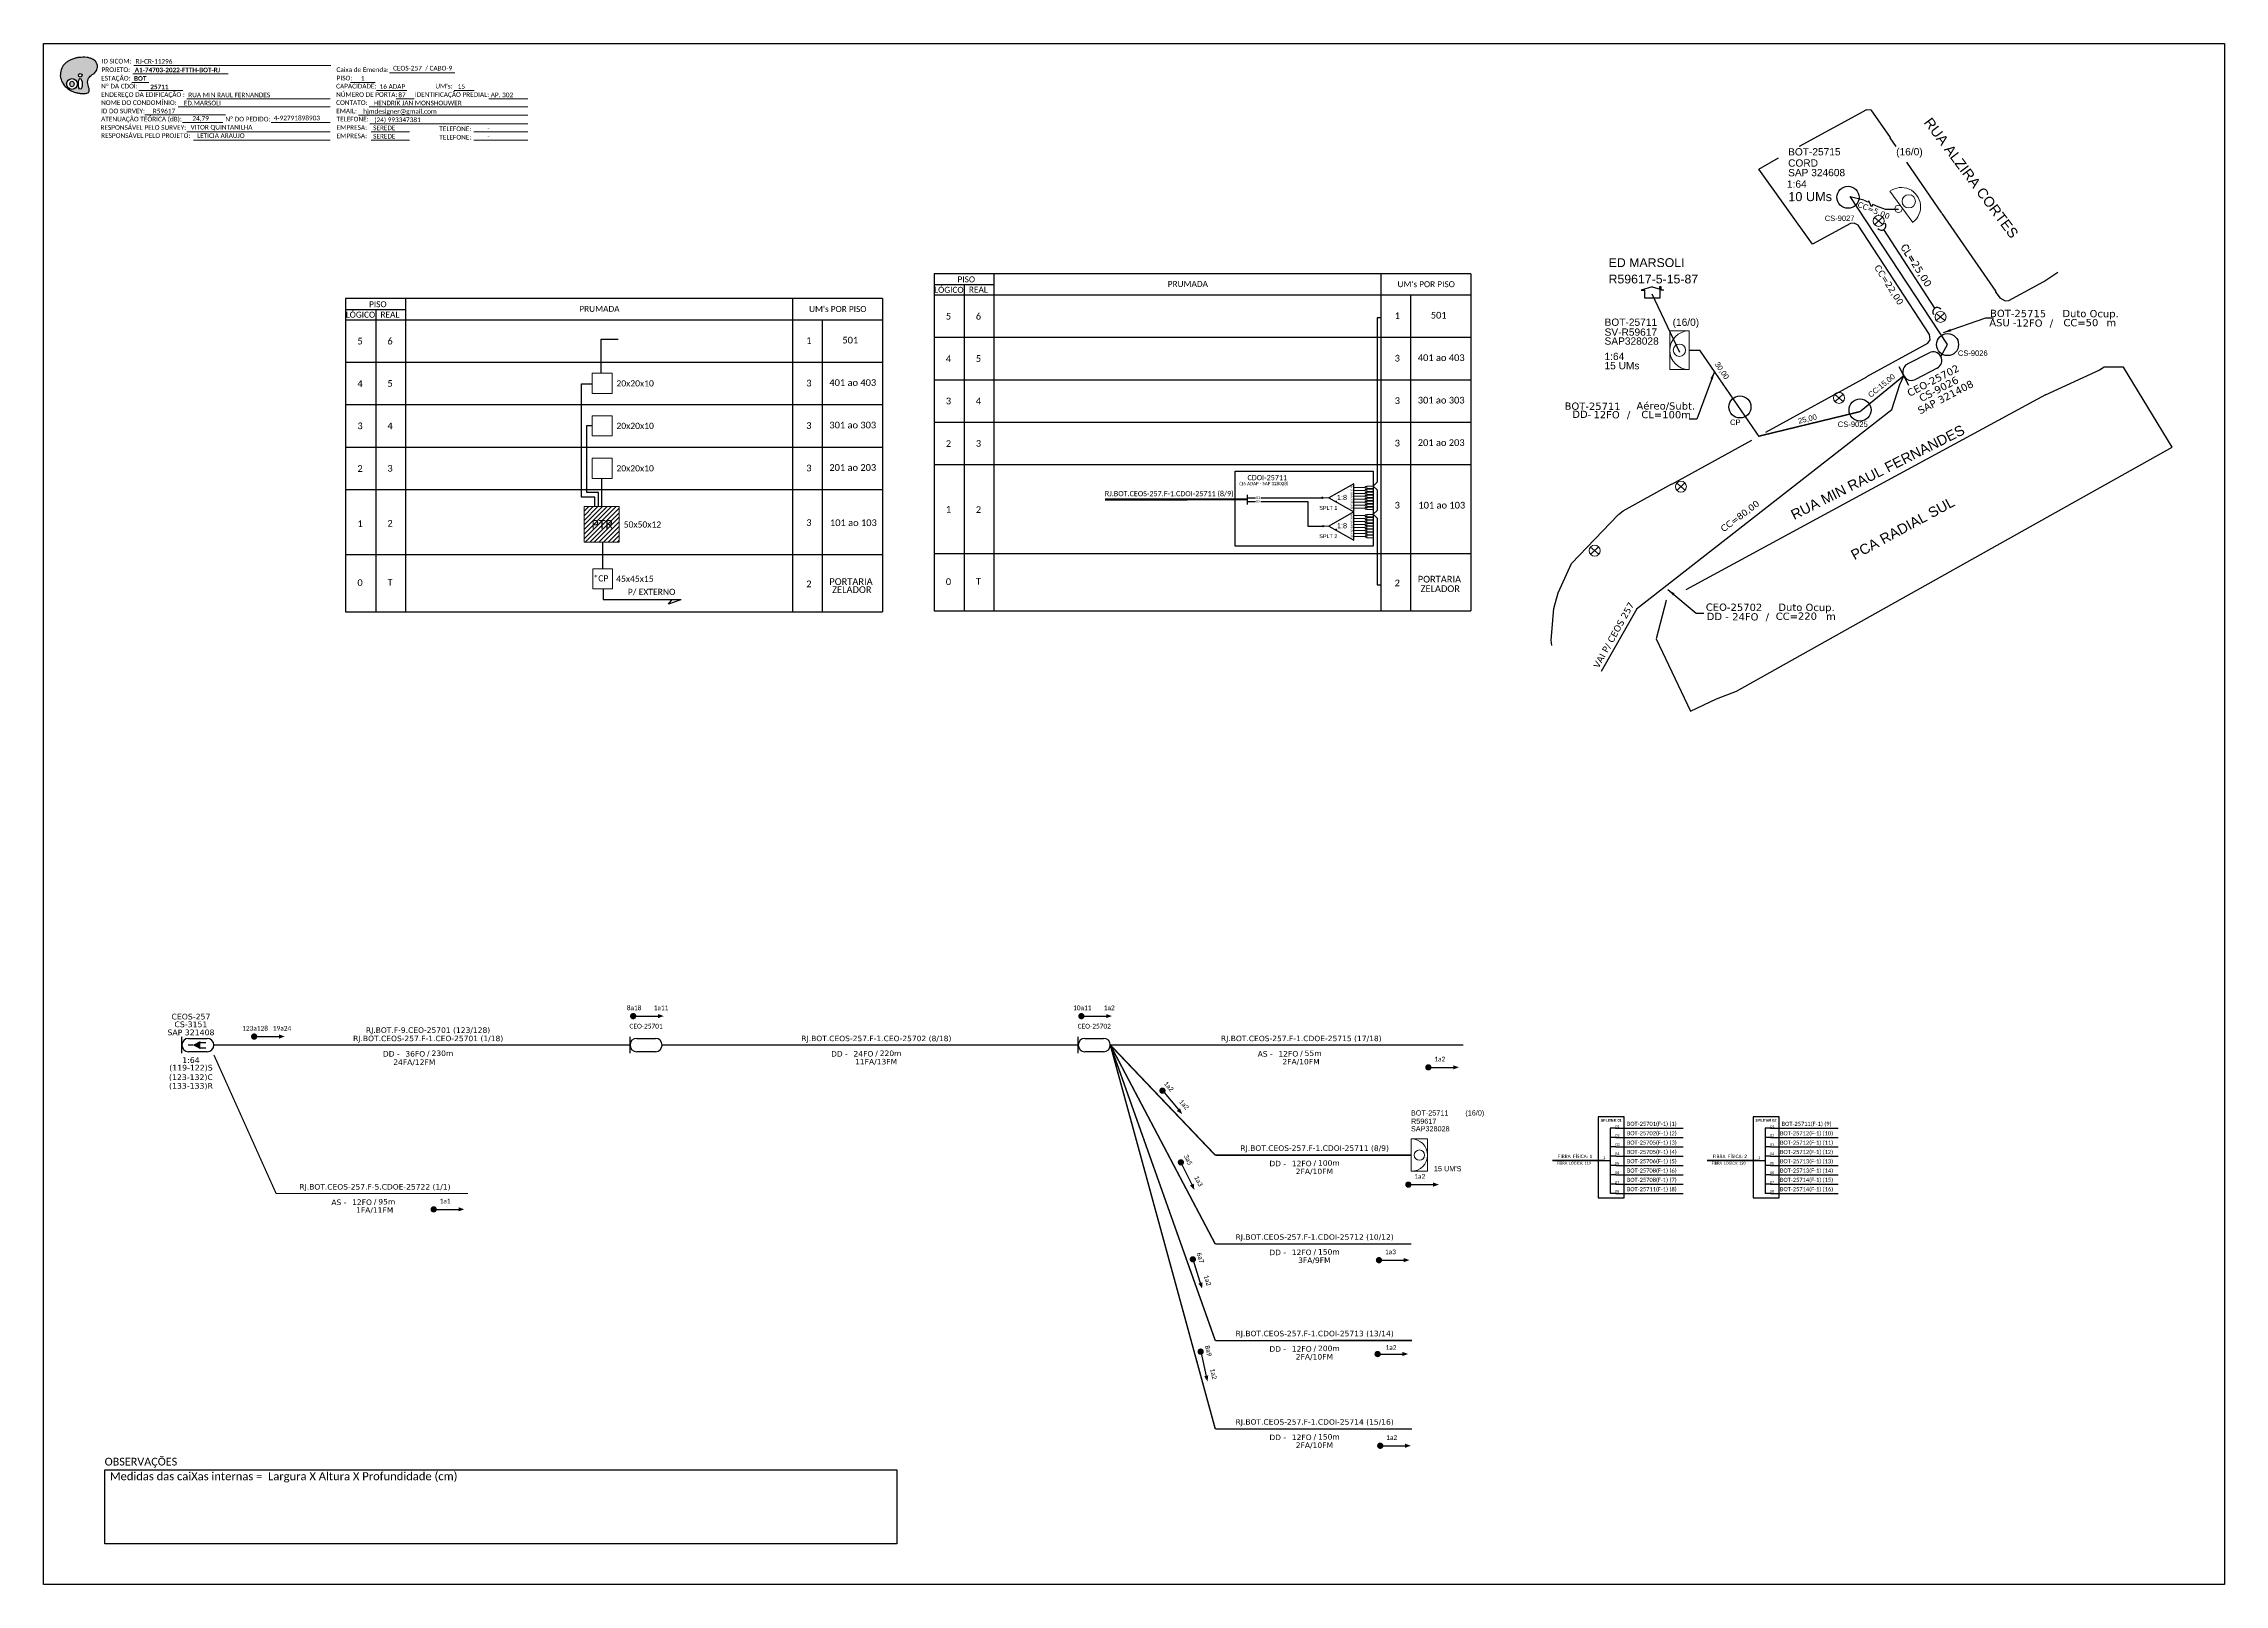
# Model space of a CAD drawing. Extents: x 0 to 841, y 0 to 594.
import ezdxf
from ezdxf.enums import TextEntityAlignment as Align

# ---------------------------------------------------------------- set-up
doc = ezdxf.new("R2010")
doc.units = 0
doc.linetypes.add('PHANTOM2', pattern=[1.25, 0.625, -0.125, 0.125, -0.125, 0.125, -0.125])
for name, color, linetype, lineweight in [('10.4-Postes', 1, 'Continuous', 0), ("20.0-LEGENDA DOS CDO'S", 1, 'Continuous', 0), ('20.1-CDO_INTERIOR', 1, 'Continuous', 0), ('20.2-CDO_POSTE', 1, 'Continuous', 5), ('20.6-CORDOALHA_SUPORTE', 7, 'Continuous', 25), ('40.1-ETIQUETAS', 1, 'Continuous', 20), ('CORDOALHA_SUPORTE', 7, 'Continuous', 25), ('Segmento Logradouro Texto', 238, 'Continuous', 0)]:
    doc.layers.add(name, color=color, linetype=linetype, lineweight=lineweight)
for name, color, linetype in [('20.4-CEOS', 1, 'Continuous'), ('20.5-CEO', 1, 'Continuous'), ('CAP a instalar', 1, 'Continuous'), ('CD de instalação futura', 8, 'Continuous'), ('celulas gpon', 7, 'Continuous'), ('label_cabos', 7, 'Continuous'), ('Legenda', 1, 'Continuous'), ('locais', 7, 'Continuous'), ('locais legendas', 7, 'Continuous'), ('QUADRA', 7, 'Continuous'), ('SETA', 7, 'Continuous'), ('Subida Lateral', 5, 'Continuous'), ('surveys', 7, 'Continuous'), ('surveys legendas', 7, 'Continuous')]:
    doc.layers.add(name, color=color, linetype=linetype)
doc.layers.add('DROP DE CLIENTE', color=140, linetype='Continuous', plot=False)
doc.layers.add('EXTRA', color=50, linetype='Continuous', plot=False)
doc.styles.add('ARIAL', font='arial.ttf')
doc.styles.add('DIGICADE', font='arial.ttf')
doc.styles.add('ROMANS', font='romans')
doc.styles.add('siredit', font='verdana.ttf')
doc.styles.add('WMF-Calibri0', font='calibri.ttf')
doc.styles.add('WMF-Calibri1', font='calibrib.ttf')
doc.linetypes.add('FENCELINE1', pattern='A,0.25,-0.1,[133,ltypeshp.shx,S=0.1,R=0,X=-0.1,Y=0],-0.1,1', length=1.45)
doc.dimstyles.new('CC', dxfattribs={"dimtxt": 0.8, "dimasz": 2, "dimexe": 0.18, "dimexo": 0.0625, "dimgap": 0.09, "dimtad": 0, "dimdec": 0, "dimrnd": 1, "dimzin": 0, "dimdsep": 46, "dimtxsty": 'siredit', "dimblk": 'NONE', "dimcen": 0, "dimse1": 1, "dimse2": 1, "dimsd1": 1, "dimsd2": 1, "dimclrt": 7, "dimadec": 0, "dimazin": 0, "dimtfac": 1, "dimtdec": 0, "dimtofl": 0, "dimtmove": 0, "dimatfit": 3, "dimfxl": 0, "dimtolj": 1, "dimtzin": 0, "dimarcsym": 0})

# ---------------------------------------------------------------- blocks, each defined once
blk = doc.blocks.new('OI')
h = blk.add_hatch(color=40)
edge = h.paths.add_edge_path()
edge.add_spline(control_points=[(4.35, -0.67), (3.92, -0.99), (3.26, -1.5), (2.81, -2.59), (2.9, -3.5), (3.06, -4.27), (3.31, -4.85), (3.37, -5.39), (3.4, -5.88), (3.2, -6.4), (2.54, -6.61), (1.65, -6.63), (0.55, -6.67), (-0.56, -6.42), (-1.61, -6.14), (-2.77, -5.61), (-3.92, -4.77), (-4.89, -3.7), (-5.34, -2.65), (-5.6, -1.94), (-5.85, -0.96), (-5.71, 0.47), (-5.1, 2.02), (-4.14, 3.02), (-3.3, 3.61), (-2.37, 4.16), (-1.36, 4.44), (-0.56, 4.7), (0.79, 4.85), (2.24, 4.97), (3.79, 4.57), (4.67, 4.21), (5.44, 3.65), (5.76, 2.99), (6.03, 2.21), (6.01, 1.46), (5.72, 0.64), (5.31, 0.08), (4.88, -0.38), (4.51, -0.55), (4.35, -0.67)], knot_values=[0, 0, 0, 0, 1.60434, 2.417191, 3.427595, 4.282808, 4.776746, 5.304182, 5.888771, 6.258406, 6.858137, 7.79129, 8.986195, 10.124242, 11.187857, 12.242908, 13.953784, 15.414161, 16.515391, 17.349188, 17.675853, 19.552021, 21.515531, 22.568638, 23.63245, 24.621084, 25.782718, 26.745347, 27.142653, 29.870543, 31.004649, 31.921532, 32.709589, 33.801391, 34.042471, 35.192333, 35.971461, 36.628871, 37.254359, 37.836911, 37.836911, 37.836911, 37.836911], degree=3, periodic=0)
h.paths.add_polyline_path([(1.13, -0.87, -1), (-0.04, -0.87, -1)], flags=16)
edge = h.paths.add_edge_path(flags=16)
edge.add_ellipse((0.56, -3.59), major_axis=(-0.02, 1.71), ratio=0.361305, start_angle=0, end_angle=360)
h.paths.add_polyline_path([(-0.36, -3.62, -1), (-3.8, -3.62, -1)], flags=16)
edge = h.paths.add_edge_path(flags=0)
edge.add_ellipse((-2.08, -3.62), major_axis=(0, 0.885), ratio=0.758294, start_angle=0, end_angle=360)
at = {"color": 40}
for centre, radius in [((-2.08, -3.62), 1.72), ((0.54, -0.87), 0.587)]:
    blk.add_circle(centre, radius, dxfattribs=at)
blk.add_ellipse((-2.08, -3.62), major_axis=(0, 0.885), ratio=0.758294, start_param=-3.141592653589792, end_param=3.141592653589792, dxfattribs=at)
blk.add_ellipse((0.56, -3.59), major_axis=(-0.02, 1.71), ratio=0.361305, dxfattribs=at)
at = {"color": 40, "start_tangent": (-0.800898, -0.598801), "end_tangent": (-0.800898, -0.598801)}
blk.add_spline([(4.35, -0.67), (3.2, -1.78), (2.9, -2.54), (2.92, -3.55), (3.12, -4.38), (3.28, -4.85), (3.37, -5.37), (3.35, -5.95), (3.2, -6.29), (2.66, -6.55), (1.73, -6.63), (0.54, -6.62), (-0.58, -6.41), (-1.6, -6.11), (-2.56, -5.67), (-3.95, -4.67), (-4.89, -3.56), (-5.37, -2.56), (-5.64, -1.78), (-5.72, -1.46), (-5.63, 0.42), (-4.84, 2.22), (-4.13, 2.99), (-3.27, 3.62), (-2.4, 4.09), (-1.3, 4.47), (-0.37, 4.72), (0.02, 4.77), (2.75, 4.8), (3.85, 4.53), (4.69, 4.16), (5.31, 3.68), (5.85, 2.73), (5.93, 2.5), (5.94, 1.35), (5.67, 0.62), (5.29, 0.08), (4.84, -0.36), (4.35, -0.67)], degree=3, dxfattribs=at)
blk = doc.blocks.new('SPLT_1-8_SC-APC')
at = {"color": 1, "lineweight": 0}
blk.add_lwpolyline([(-17.04, -7.55), (-19.26, -7.55)], dxfattribs=at)
at = {"color": 1}
blk.add_lwpolyline([(-7.37, -2.1), (-17.04, -7.55), (-7.37, -13), (-7.37, -2.1)], dxfattribs=at)
at = {"color": 3, "lineweight": 0}
for points in [[(-2.99, -3.51), (-7.37, -3.51)], [(-7.37, -4.66), (-2.99, -4.66)], [(-7.37, -5.82), (-2.99, -5.82)], [(-7.37, -6.97), (-2.99, -6.97)], [(-7.37, -8.12), (-2.99, -8.12)], [(-2.41, -3.02), (-2.41, -4)], [(-2.41, -3.02), (0, -3.02)], [(-2.41, -4), (0, -4)], [(-2.41, -4.17), (-2.41, -5.16)], [(-2.41, -4.17), (0, -4.17)], [(-2.41, -5.16), (0, -5.16)], [(-2.41, -5.32), (-2.41, -6.31)], [(-2.41, -5.32), (0, -5.32)], [(-2.41, -6.31), (0, -6.31)], [(-2.41, -6.48), (-2.41, -7.46)], [(-2.41, -6.48), (0, -6.48)], [(-2.41, -7.46), (0, -7.46)], [(-2.41, -7.63), (-2.41, -8.62)], [(-2.41, -7.63), (0, -7.63)], [(-7.37, -9.28), (-2.99, -9.28)], [(-7.37, -10.43), (-2.99, -10.43)], [(-7.37, -11.58), (-2.99, -11.58)], [(-2.41, -8.62), (0, -8.62)], [(-2.41, -8.78), (-2.41, -9.77)], [(-2.41, -8.78), (0, -8.78)], [(-2.41, -9.77), (0, -9.77)], [(-2.41, -9.94), (-2.41, -10.92)], [(-2.41, -9.94), (0, -9.94)], [(-2.41, -10.92), (0, -10.92)], [(-2.41, -11.09), (-2.41, -12.08)], [(-2.41, -11.09), (0, -11.09)], [(-2.41, -12.08), (0, -12.08)]]:
    blk.add_lwpolyline(points, dxfattribs=at)
for points in [[(-2.99, -3.22), (-2.41, -3.22), (-2.41, -3.8), (-2.99, -3.8)], [(-2.99, -4.38), (-2.41, -4.38), (-2.41, -4.95), (-2.99, -4.95)], [(-2.99, -5.53), (-2.41, -5.53), (-2.41, -6.1), (-2.99, -6.1)], [(-2.99, -6.68), (-2.41, -6.68), (-2.41, -7.26), (-2.99, -7.26)], [(-2.99, -7.84), (-2.41, -7.84), (-2.41, -8.41), (-2.99, -8.41)], [(-2.99, -8.99), (-2.41, -8.99), (-2.41, -9.56), (-2.99, -9.56)], [(-2.99, -10.14), (-2.41, -10.14), (-2.41, -10.72), (-2.99, -10.72)], [(-2.99, -11.3), (-2.41, -11.3), (-2.41, -11.87), (-2.99, -11.87)]]:
    blk.add_lwpolyline(points, close=True, dxfattribs=at)
at = {"color": 1, "style": 'ARIAL'}
for s, height, p in [('1:8', 2, (-13.91, -8.4)), ('S1', 0.75, (-8.74, -3.78)), ('S2', 0.75, (-8.74, -4.97)), ('S3', 0.75, (-8.74, -6.18)), ('S4', 0.75, (-8.74, -7.36)), ('S5', 0.75, (-8.74, -8.57)), ('S6', 0.75, (-8.74, -9.69)), ('S7', 0.75, (-8.74, -10.78)), ('S8', 0.75, (-8.74, -11.9))]:
    blk.add_text(s, height=height, dxfattribs=at).set_placement(p)
blk = doc.blocks.new('SPLITTER_')
blk.add_point((0, 0))
at = {"style": 'ARIAL', "flags": 4}
blk.add_attdef('SPLT', (0, -3.26), '', height=1.5, dxfattribs=at)
blk = doc.blocks.new('CEOS_RP_CT_DRT')
at = {"layer": '20.4-CEOS', "color": 0}
for p, q in [((-4.54, 1.19), (-1.19, 1.19)), ((-1.19, -1.19), (-4.54, -1.19))]:
    blk.add_line(p, q, dxfattribs=at)
for points in [[(-5.73, -1.43), (-5.73, 1.44)], [(-3.79, 0), (-4.59, 0)], [(-2.47, 0.48), (-1.45, 0.48)], [(-2.47, -0.52), (-1.45, -0.52)]]:
    blk.add_lwpolyline(points, dxfattribs=at)
blk.add_lwpolyline([(-3.79, 0, 0, 1.47, 0), (-2.41, 0, 1.47, 1.47, 0)], format="xyseb", dxfattribs=at)
for centre, start, end in [((-4.54, 0), 90, 270), ((-1.19, 0), 270, 90)]:
    blk.add_arc(centre, 1.19, start, end, dxfattribs=at)
at = {"layer": '20.4-CEOS', "color": 7, "style": 'siredit'}
for tag, p in [('Nº_DA_CEOS', (-2.86, 5.6)), ('LOCAL', (-2.86, 4.24)), ('SAP', (-2.86, 2.78)), ('RACIO_SPLITAGEM', (-2.86, -1.88)), ('FIBRAS_SPLITTER', (-2.86, -3.58)), ('RESERVA_FINAIS', (-2.86, -6.39)), ('FIBRAS_TOP_C', (-2.86, -5.08))]:
    blk.add_attdef(tag, text='', height=1.01, dxfattribs=at).set_placement(p, align=Align.TOP_CENTER)
blk = doc.blocks.new('ETIQUETA_RS5F')
at = {"layer": '40.1-ETIQUETAS', "color": 0, "style": 'siredit'}
blk.add_text('/', height=1.5, dxfattribs=at).set_placement((1.58, -1.95), align=Align.MIDDLE_RIGHT)
for tag, p in [('ETIQUETA_R_SECUNDARIA', (1.21, 2.1)), ('ETIQUETA_R_PRIMARIA', (1.21, 4.1)), ('F_ATIVAS/F_MORTAS', (1.14, -4.24))]:
    blk.add_attdef(tag, text='', height=1.5, dxfattribs=at).set_placement(p, align=Align.MIDDLE_CENTER)
for tag, p in [('TIPO_CABO', (-6.58, -2.12)), ('CAP_CABO', (0.4, -2.09))]:
    blk.add_attdef(tag, text='', height=1.5, dxfattribs=at).set_placement(p, align=Align.MIDDLE_RIGHT)
blk.add_attdef('METROS', text='', height=1.5, dxfattribs=at).set_placement((2.14, -1.95), align=Align.MIDDLE_LEFT)
for tag, p in [('FUSÃO_1', (0.85, -8.39)), ('FUSÃO_2', (0.85, -10.6)), ('FUSÃO_3', (0.85, -12.93)), ('FUSÃO_4', (0.85, -15.14)), ('FUSÃO_5', (0.85, -17.16))]:
    blk.add_attdef(tag, text='', height=1.5, dxfattribs=at).set_placement(p, align=Align.CENTER)
blk = doc.blocks.new('CDOI_INT')
at = {"layer": '20.1-CDO_INTERIOR', "color": 0, "lineweight": 18}
blk.add_lwpolyline([(4.25, -4.25), (4.25, 4.25), (0, 4.25), (0, -4.25)], close=True, dxfattribs=at)
blk.add_circle((2.12, 0), 1.36, dxfattribs=at)
blk.add_arc((0, 0), 4.25, 270, 90, dxfattribs=at)
at = {"layer": "20.0-LEGENDA DOS CDO'S", "color": 0, "style": 'ARIAL'}
for tag, p in [('CDO_N', (-0.08, 10.38)), ('SPLITER_1', (21.18, 10.38)), ('SAP', (-0.08, 6.23)), ('SURVEY', (-0.08, 8.2)), ('SPLITER_2', (21.19, 8.68)), ('1:XX', (5.94, -2.22)), ('UMS', (5.94, -4.24))]:
    blk.add_attdef(tag, p, '', height=1.36, dxfattribs=at)
blk.add_attdef('FIBRAS_UTILIZADAS', text='', height=1.36, dxfattribs=at).set_placement((15.34, 10.38), align=Align.CENTER)
blk = doc.blocks.new('POLE_POLE')
at = {"layer": '10.4-Postes', "color": 1, "linetype": 'PHANTOM2'}
for points in [[(-0.000008, 0.0000105), (0.0000076, -0.0000022)], [(0.0000072, 0.000011), (-0.0000076, -0.0000027)]]:
    blk.add_lwpolyline(points, dxfattribs=at)
at = {"layer": '10.4-Postes', "color": 1}
blk.add_circle((-0.0000002, 0.0000042), 0.0000101, dxfattribs=at)
blk = doc.blocks.new('MANHOLE_MS')
at = {"linetype": 'Continuous'}
blk.add_circle((0, 0), 0.0000101, dxfattribs=at)
blk = doc.blocks.new('SURVEY_SURVEY')
for p, q in [((0, 0.0000127), (-0.0000126, 0.000009)), ((-0.0000126, 0.000009), (-0.0000086, 0.000009)), ((-0.0000086, 0), (-0.0000086, 0.000009)), ((0.0000086, 0), (-0.0000086, 0)), ((0, 0.0000127), (0.0000126, 0.000009)), ((0.0000084, 0.0000132), (0.0000098, 0.0000132)), ((0.0000084, 0.0000103), (0.0000084, 0.0000132)), ((0.0000126, 0.000009), (0.0000086, 0.000009)), ((0.0000086, 0.000009), (0.0000086, 0)), ((0.0000098, 0.0000132), (0.0000098, 0.0000099))]:
    blk.add_line(p, q)
blk = doc.blocks.new('CDOE_CT_POST_DESENHO')
at = {"color": 0}
blk.add_line((2.14, 0.39), (-2.11, 0.39), dxfattribs=at)
for centre, radius in [((0.01, 1.4), 0.733), ((0.01, 0), 0.393)]:
    blk.add_circle(centre, radius, dxfattribs=at)
blk.add_arc((0.01, 0.39), 2.12, 0, 180, dxfattribs=at)
blk = doc.blocks.new('Inst CDOE-16 CAIXA DIST OPT CDOE 48F_16D C_SPL_2_1_8')
at = {"layer": "20.0-LEGENDA DOS CDO'S", "color": 0}
for tag, p, style, flags in [('ID_ATIVIDADE', (0.12, 6.47), 'ARIAL', 3), ('FATOR', (7.92, 6.47), 'ARIAL', 1), ('QTDE', (0.1, -1.17), 'DIGICADE', 3)]:
    blk.add_attdef(tag, p, '', height=0.8, rotation=0.118, dxfattribs=dict(at, style=style, flags=flags))
at = {"layer": "20.0-LEGENDA DOS CDO'S", "color": 0, "style": 'ARIAL'}
for tag, p, height in [('CORDOALHA', (0.12, 4.02), 0.8), ('FID', (0.12, 5.25), 0.8), ('1:XX', (-0.01, 1.7), 0.8), ('SAP', (0.12, 2.96), 0.8), ('UMS', (0.14, 0.22), 1)]:
    blk.add_attdef(tag, p, '', height=height, rotation=0.118, dxfattribs=at)
blk.add_attdef('FIBRAS_UTILIZADAS', text='', height=0.8, rotation=0.118, dxfattribs=at).set_placement((13.48, 5.26), align=Align.CENTER)
blk = doc.blocks.new('CDOI_CT_ESQ')
at = {"layer": '20.1-CDO_INTERIOR', "color": 0, "lineweight": 18}
blk.add_lwpolyline([(-2.12, -2.13), (-2.12, 2.12), (0, 2.12), (0.01, -2.13)], close=True, dxfattribs=at)
blk.add_circle((-1.06, 0), 0.68, dxfattribs=at)
blk.add_arc((0.01, 0), 2.13, 90.0276, 270.0276, dxfattribs=at)
at = {"layer": "20.0-LEGENDA DOS CDO'S", "color": 0, "style": 'ARIAL'}
for tag, p in [('CDO_N', (-9.3, 2.69)), ('SAP', (-9.3, 0.61)), ('SURVEY', (-9.3, 1.6)), ('1:XX', (-9.31, -1.08)), ('UMS', (-9.31, -2.09))]:
    blk.add_attdef(tag, p, '', height=0.68, rotation=359.9724, dxfattribs=at)
blk.add_attdef('FIBRAS_UTILIZADAS', text='', height=0.68, rotation=359.9724, dxfattribs=at).set_placement((-1.59, 2.69), align=Align.CENTER)
blk = doc.blocks.new('LEGENDA DOS CABOS')
at = {"layer": 'EXTRA', "color": 0, "style": 'siredit'}
for tag, p in [('ID', (4.6, 0.97)), ('XX', (9.03, 0.97))]:
    blk.add_attdef(tag, text='', height=0.48, rotation=359.69, dxfattribs=at).set_placement(p, align=Align.MIDDLE_CENTER)
at = {"layer": 'Legenda', "color": 0, "style": 'siredit'}
for tag, p in [('TIPO_CABO', (1.31, 0)), ('CABO', (4.69, -0.05)), ('/', (6.81, -0.05)), ('METROS', (10.03, -0.05))]:
    blk.add_attdef(tag, text='', height=0.8, rotation=359.69, dxfattribs=at).set_placement(p, align=Align.MIDDLE_CENTER)
blk = doc.blocks.new('_None')
blk = doc.blocks.new('Inst CORD ALUMINIO 4.8 MM 3F(sem recursos)')
at = {"layer": '20.6-CORDOALHA_SUPORTE', "color": 0, "lineweight": 0, "style": 'ROMANS'}
blk.add_attdef('LANCE', text='', height=1, dxfattribs=at).set_placement((-0.54, -2.21), align=Align.RIGHT)
at = {"layer": '20.6-CORDOALHA_SUPORTE', "color": 0, "style": 'siredit'}
blk.add_attdef('QTDE', (-0.54, -2.21), '', height=1, rotation=359.69, dxfattribs=at)
at = {"layer": '20.6-CORDOALHA_SUPORTE', "color": 0, "lineweight": 0, "style": 'ROMANS'}
for tag, p, flags in [('ID_ATIVIDADE', (-5.2, -6.67), 3), ('FATOR', (-5.2, -4.44), 3), ('FID', (-5.2, -8.9), 1)]:
    blk.add_attdef(tag, p, '', height=1, dxfattribs=dict(at, flags=flags))
blk = doc.blocks.new('Inst CB DT OCUP CFOA-SM-ASU-120-S-12')
at = {"layer": 'label_cabos', "color": 0, "style": 'siredit'}
for tag, flags, p in [('ID_ATIVIDADE', 3, (1.31, 2.67)), ('FATOR', 1, (11.56, 2.55))]:
    blk.add_attdef(tag, text='', height=1, rotation=359.69, dxfattribs=dict(at, flags=flags)).set_placement(p, align=Align.MIDDLE_CENTER)
for tag, p in [('TIPO_CABO', (1.26, 0)), ('DESTINO_CABO', (3.13, 1.26)), ('CABO', (4.69, -0.05)), ('/', (7.71, -0.05)), ('LANCE', (10.91, 0)), ('TIPO_CABO', (13.11, 1.24)), ('UND', (15.96, 0)), ('FID', (13.15, -1.41))]:
    blk.add_attdef(tag, text='', height=1, rotation=359.69, dxfattribs=at).set_placement(p, align=Align.MIDDLE_CENTER)
blk.add_attdef('QTDE', (12.43, -0.47), '', height=1, rotation=359.69, dxfattribs=at)
blk = doc.blocks.new('Inst CB DT OCUP CFOA-SM-DD-G-24')
at = {"layer": 'label_cabos', "color": 0, "style": 'siredit'}
for tag, flags, p in [('ID_ATIVIDADE', 3, (1.31, 2.67)), ('FATOR', 1, (11.56, 2.55))]:
    blk.add_attdef(tag, text='', height=1, rotation=359.69, dxfattribs=dict(at, flags=flags)).set_placement(p, align=Align.MIDDLE_CENTER)
for tag, p in [('TIPO_CABO', (1.11, 0)), ('DESTINO_CABO', (3.13, 1.26)), ('CABO', (4.69, -0.05)), ('/', (7.71, -0.05)), ('LANCE', (10.41, 0.02)), ('TIPO_CABO', (13.11, 1.24)), ('UND', (16.46, 0)), ('FID', (13.65, -1.41))]:
    blk.add_attdef(tag, text='', height=1, rotation=359.69, dxfattribs=at).set_placement(p, align=Align.MIDDLE_CENTER)
blk.add_attdef('QTDE', (11.93, -0.45), '', height=1, rotation=359.69, dxfattribs=at)

msp = doc.modelspace()

# ---------------------------------------------------------------- hatches: boundary and pattern name
h = msp.add_hatch()
h.set_pattern_fill('ANSI31', color=1, scale=10, style=0)
h.set_pattern_definition([(45, (-403.1766, 17.7734), (-0.8838835, 0.8838835), [])])
h.paths.add_polyline_path([(222.01, 415.5), (208.44, 415.5), (208.44, 401.74), (222.01, 401.74)])
h.paths.add_polyline_path([(210.9, 406.09), (220.32, 406.09), (220.32, 411.24), (210.9, 411.24)], flags=24)
h = msp.add_hatch(color=3)
h.dxf.hatch_style = 1
edge = h.paths.add_edge_path()
edge.add_arc((493.17, 418.93), 0.256, 0, 360)
h = msp.add_hatch(color=3)
h.dxf.hatch_style = 1
edge = h.paths.add_edge_path()
edge.add_arc((493.45, 408), 0.256, -180, 180, ccw=False)
h = msp.add_hatch()
h.set_pattern_fill('ANSI31', color=1, scale=10, style=0)
h.set_pattern_definition([(45, (-457.8024, -17.5247), (-0.8838835, 0.8838835), [])])
h.paths.add_polyline_path([(156.27, 370.79), (165.7, 370.79), (165.7, 375.94), (156.27, 375.94)], flags=9)

# ---------------------------------------------------------------- linework, layer by layer
at = {"color": 7}
for p, q in [((515.66, 431.68), (515.66, 408.13)), ((288.74, 422.08), (288.74, 407.77))]:
    msp.add_line(p, q, dxfattribs=at)
at = {"color": 3}
for p, q in [((215.21, 415.5), (215.21, 426.38)), ((215.64, 391.57), (215.64, 401.74))]:
    msp.add_line(p, q, dxfattribs=at)
at = {"color": 1}
msp.add_line((464.19, 420.05), (464.19, 416.29), dxfattribs=at)
at = {"color": 7, "linetype": 'Continuous'}
for p, q in [((604.15, 175.91), (604.15, 150.68)), ((606.2, 175.91), (604.15, 175.91)), ((606.3, 172.26), (604.26, 172.26)), ((606.3, 168.66), (604.26, 168.66)), ((663.85, 175.9), (663.85, 150.67)), ((665.9, 175.9), (663.85, 175.9)), ((666, 172.25), (663.96, 172.25)), ((666, 168.65), (663.96, 168.65)), ((602.03, 163.46), (604.15, 163.46)), ((606.3, 165.05), (604.26, 165.05)), ((606.3, 161.47), (604.26, 161.47)), ((661.73, 163.45), (663.84, 163.45)), ((666, 165.04), (663.96, 165.04)), ((666, 161.46), (663.96, 161.46)), ((606.3, 157.89), (604.26, 157.89)), ((606.3, 154.29), (604.26, 154.29)), ((666, 157.88), (663.96, 157.88)), ((666, 154.28), (663.96, 154.28)), ((606.3, 150.7), (604.26, 150.7)), ((666, 150.69), (663.96, 150.69))]:
    msp.add_line(p, q, dxfattribs=at)
at = {"color": 10, "linetype": 'Continuous'}
for p, q in [((606.2, 175.91), (632.3, 175.9)), ((606.3, 172.26), (632.3, 172.25)), ((606.3, 168.67), (632.3, 168.66)), ((665.9, 175.9), (692, 175.89)), ((666, 172.25), (692, 172.24)), ((666, 168.66), (692, 168.65)), ((606.3, 165.05), (632.3, 165.05)), ((606.3, 161.47), (632.3, 161.47)), ((666, 165.05), (692, 165.04)), ((666, 161.47), (692, 161.46)), ((606.3, 157.89), (632.3, 157.89)), ((606.3, 154.3), (632.3, 154.29)), ((666, 157.88), (692, 157.88)), ((666, 154.29), (692, 154.28)), ((606.3, 150.7), (632.3, 150.7)), ((666, 150.7), (692, 150.69))]:
    msp.add_line(p, q, dxfattribs=at)
at = {"color": 1, "linetype": 'Continuous', "lineweight": 60}
for p, q in [((602.03, 163.46), (581.83, 163.4)), ((661.73, 163.45), (641.53, 163.39))]:
    msp.add_line(p, q, dxfattribs=at)
msp.add_lwpolyline([(0, 594), (841, 594), (841, 0), (0, 0)], close=True)
at = {"color": 7, "lineweight": 0}
for points in [[(34.35, 582.31), (71.14, 582.31)], [(34.74, 585.59), (110.71, 585.59)], [(133.39, 582.8), (158.52, 582.8)], [(34.06, 579.03), (40.61, 579.03)], [(36.72, 575.96), (53.69, 575.96)], [(55.29, 572.72), (110.55, 572.72)], [(118.34, 579.07), (127.83, 579.07)], [(128.39, 575.96), (140.01, 575.96)], [(135.98, 572.72), (142.92, 572.72)], [(158.33, 575.96), (166, 575.96)], [(171.67, 572.72), (186.71, 572.72)], [(39.04, 566.55), (70.09, 566.55)], [(51.88, 569.61), (110.55, 569.61)], [(53.58, 563.58), (69.09, 563.58)], [(87.81, 563.58), (110.57, 563.58)], [(121.47, 566.38), (186.74, 566.38)], [(125.51, 569.61), (186.74, 569.61)], [(55.29, 560.03), (110.55, 560.03)], [(57.78, 556.79), (110.55, 556.79)], [(125.75, 563.14), (186.74, 563.14)], [(126.36, 560.03), (141.16, 560.03)], [(126.36, 556.79), (141.16, 556.79)], [(165.97, 560.03), (186.74, 560.03)], [(165.97, 556.79), (186.74, 556.79)]]:
    msp.add_lwpolyline(points, dxfattribs=at)
at = {"color": 0}
for points in [[(550.38, 505.27), (343.41, 505.27)], [(343.41, 501.16), (366.55, 501.16)], [(323.46, 495.68), (116.48, 495.68)], [(116.48, 491.56), (139.63, 491.56)]]:
    msp.add_lwpolyline(points, dxfattribs=at)
for points in [[(343.41, 505.27), (343.41, 375.34)], [(366.55, 375.34), (366.55, 505.27)], [(550.38, 505.27), (550.38, 375.34)], [(343.41, 497.17), (550.38, 497.17)], [(354.98, 501.16), (354.98, 375.34)], [(527.24, 375.34), (527.24, 497.05)], [(116.48, 495.68), (116.48, 374.97)], [(128.06, 491.56), (128.06, 374.97)], [(139.63, 374.97), (139.63, 495.68)], [(323.46, 495.68), (323.46, 374.97)], [(116.48, 487.57), (323.46, 487.57)], [(300.31, 374.97), (300.31, 487.45)], [(343.41, 480.79), (550.38, 480.79)], [(116.48, 471.2), (323.46, 471.2)], [(343.41, 464.42), (550.38, 464.42)], [(116.48, 454.82), (323.46, 454.82)], [(343.41, 448.05), (550.38, 448.05)], [(116.48, 438.45), (323.46, 438.45)], [(343.41, 431.68), (550.38, 431.68)], [(116.48, 422.08), (323.46, 422.08)], [(116.48, 397.06), (323.46, 397.06)], [(343.41, 397.42), (550.38, 397.42)], [(116.48, 374.97), (323.46, 374.97)], [(343.41, 375.34), (550.38, 375.34)]]:
    msp.add_lwpolyline(points)
at = {"color": 7}
for points in [[(515.66, 505.27), (515.66, 375.34)], [(288.74, 495.68), (288.74, 374.97)]]:
    msp.add_lwpolyline(points, dxfattribs=at)
at = {"color": 3}
for points in [[(515.66, 488.25), (514.26, 488.25), (514.25, 424.93), (512.68, 423.42), (514.25, 421.92), (514.25, 414.03), (512.68, 412.53), (514.25, 411.02), (514.25, 385.4), (515.66, 385.4)], [(215.08, 466.96), (215.08, 480.1), (221.52, 480.1)], [(212.53, 415.5), (212.53, 419.09), (207.41, 419.09), (207.41, 462.88), (211.59, 462.88)], [(214, 415.5), (214, 421), (209.49, 421), (209.49, 446.8), (211.54, 446.8)], [(464.19, 418.93), (467.35, 418.93)], [(469.42, 418.93), (493.17, 418.93)]]:
    msp.add_lwpolyline(points, dxfattribs=at)
at = {"lineweight": 0}
for points in [[(219.25, 466.89), (211.59, 466.89), (211.59, 459.13), (219.25, 459.13)], [(219.25, 450.52), (211.59, 450.52), (211.59, 442.75), (219.25, 442.75)], [(219.25, 434.15), (211.59, 434.15), (211.59, 426.38), (219.25, 426.38)], [(219.44, 391.57), (211.77, 391.57), (211.77, 383.8), (219.44, 383.8)]]:
    msp.add_lwpolyline(points, close=True, dxfattribs=at)
at = {"color": 1}
msp.add_lwpolyline([(459.55, 429.14), (512.68, 429.14), (512.68, 400.3), (459.55, 400.3)], close=True, dxfattribs=at)
at = {"color": 1, "lineweight": 0}
msp.add_lwpolyline([(208.44, 415.5), (222.01, 415.5), (222.01, 401.74), (208.44, 401.74)], close=True, dxfattribs=at)
at = {"color": 1}
msp.add_lwpolyline([(409.31, 418.24, 0.8, 0.8, 0), (464.19, 418.28, 0.8, 0.8, 0)], format="xyseb", dxfattribs=at)
at = {"color": 2}
for points in [[(464.19, 417.47), (467.35, 417.47)], [(469.42, 417.47), (487.56, 417.47), (487.56, 408), (493.42, 408)]]:
    msp.add_lwpolyline(points, dxfattribs=at)
at = {"color": 1}
for points in [[(215.74, 383.8), (215.74, 379.72), (245.88, 379.72)], [(240.95, 377.87), (242.36, 379.7)], [(245.37, 379.46), (240.95, 377.87)]]:
    msp.add_lwpolyline(points, dxfattribs=at)
at = {"const_width": 1.21}
for points in [[(226.76, 219.07, 1), (227.97, 219.07, 1)], [(399.6, 219.07, 1), (400.81, 219.07, 1)], [(80.59, 211.2, 1), (81.8, 211.2, 1)], [(533.41, 199.32, 1), (534.62, 199.32, 1)], [(431.07, 190.8, 1), (431.85, 189.87, 1)], [(438.31, 163.24, 1), (438.85, 162.15, 1)], [(525.7, 154.11, 1), (526.91, 154.11, 1)], [(149.83, 144.58, 1), (151.04, 144.58, 1)], [(443, 125.9, 1), (443.36, 124.74, 1)], [(514.36, 124.99, 1), (515.57, 124.99, 1)], [(446.07, 90.32, 1), (446.34, 89.14, 1)], [(513.84, 88.8, 1), (515.05, 88.8, 1)], [(514.85, 53.43, 1), (516.06, 53.43, 1)]]:
    msp.add_lwpolyline(points, format="xyb", close=True, dxfattribs=at)
at = {"color": 7}
for points in [[(599.53, 149.07), (609.56, 149.07), (609.56, 180.23), (599.53, 180.23)], [(659.22, 149.06), (669.26, 149.06), (669.26, 180.22), (659.22, 180.22)]]:
    msp.add_lwpolyline(points, close=True, dxfattribs=at)
at = {"color": 0}
msp.add_lwpolyline([(23.56, 44.2), (329.09, 44.2), (329.09, 15.6), (23.56, 15.6)], close=True, dxfattribs=at)
at = {"color": 3}
for centre in [(493.17, 418.93), (493.45, 408)]:
    msp.add_circle(centre, 0.256, dxfattribs=at)
at = {"layer": '20.4-CEOS', "color": 7}
for p, q in [((228.72, 210.5), (235.95, 210.5)), ((235.95, 205.35), (228.72, 205.35))]:
    msp.add_line(p, q, dxfattribs=at)
at = {"layer": '20.4-CEOS', "color": 5}
for p, q in [((401.57, 210.5), (408.79, 210.5)), ((408.79, 205.35), (401.57, 205.35))]:
    msp.add_line(p, q, dxfattribs=at)
at = {"layer": '20.4-CEOS', "color": 7}
msp.add_lwpolyline([(226.15, 204.82), (226.15, 211.03)], dxfattribs=at)
at = {"layer": '20.4-CEOS', "color": 5}
msp.add_lwpolyline([(398.99, 204.82), (398.99, 211.03)], dxfattribs=at)
at = {"layer": '20.4-CEOS', "color": 7}
for centre, start, end in [((228.72, 207.93), 90, 270), ((235.95, 207.93), 270, 90)]:
    msp.add_arc(centre, 2.58, start, end, dxfattribs=at)
at = {"layer": '20.4-CEOS', "color": 5}
for centre, start, end in [((401.57, 207.93), 90, 270), ((408.79, 207.93), 270, 90)]:
    msp.add_arc(centre, 2.58, start, end, dxfattribs=at)
at = {"layer": '20.5-CEO', "color": 5}
for p, q in [((718.77, 470.49), (727.11, 474.83)), ((715.48, 469.55), (719.22, 462.38)), ((730.21, 468.89), (721.87, 464.54))]:
    msp.add_line(p, q, dxfattribs=at)
for centre, start, end in [((728.66, 471.86), 297.51663, 117.51663), ((720.32, 467.51), 117.51663, 297.51663)]:
    msp.add_arc(centre, 3.35, start, end, dxfattribs=at)
at = {"layer": 'CAP a instalar', "color": 7, "linetype": 'FENCELINE1', "ltscale": 50}
for p, q in [((734.2, 477.98), (696.7, 535)), ((696.7, 535), (701.9, 533.81)), ((706.71, 531.51), (710.12, 530.22)), ((710.12, 530.22), (715.34, 530.17)), ((731.64, 473.41), (734.2, 477.98))]:
    msp.add_line(p, q, dxfattribs=at)
at = {"layer": 'CAP a instalar', "color": 7, "ltscale": 50}
for p, q in [((712.77, 452.93), (715.86, 462.61)), ((715.86, 462.61), (717.35, 465.96)), ((614.29, 376.06), (712.77, 452.93)), ((600.79, 352.11), (614.57, 376.19))]:
    msp.add_line(p, q, dxfattribs=at)
at = {"layer": 'CAP a instalar', "color": 1, "ltscale": 50, "const_width": 0.56}
for points in [[(661.56, 442.68), (661.44, 442.65), (638.66, 475.79), (634.55, 475.79)], [(717.35, 465.96), (700.51, 452.14)], [(700.51, 452.14), (661.56, 442.68)]]:
    msp.add_lwpolyline(points, dxfattribs=at)
at = {"layer": 'CAP a instalar', "color": 7, "ltscale": 7, "const_width": 0.467}
for points in [[(65.68, 207.93), (226.15, 207.93)], [(238.53, 207.93), (398.99, 207.93)]]:
    msp.add_lwpolyline(points, dxfattribs=at)
at = {"layer": 'CAP a instalar', "color": 7, "linetype": 'FENCELINE1', "ltscale": 10, "const_width": 0.467}
for points in [[(89.65, 150.71), (65.68, 204.08)], [(411.37, 207.93), (547.45, 207.93)], [(89.65, 150.71), (163.72, 150.71)]]:
    msp.add_lwpolyline(points, dxfattribs=at)
at = {"layer": 'CAP a instalar', "color": 1, "ltscale": 7, "const_width": 0.565}
for points in [[(411.37, 207.93), (451.85, 165.46)], [(451.85, 165.46), (527.43, 165.49)]]:
    msp.add_lwpolyline(points, dxfattribs=at)
at = {"layer": 'CAP a instalar', "color": 8, "ltscale": 7, "const_width": 0.565}
for points in [[(411.37, 207.93), (451.85, 131.19)], [(411.37, 207.93), (451.85, 93.97)], [(411.37, 207.93), (451.85, 59.89)], [(451.85, 131.19), (527.4, 131.22)], [(451.85, 93.97), (527.66, 94.01)], [(451.85, 59.89), (527.66, 59.92)]]:
    msp.add_lwpolyline(points, dxfattribs=at)
at = {"layer": 'CORDOALHA_SUPORTE'}
msp.add_line((729.33, 492.04), (709.73, 522.39), dxfattribs=at)
for centre, start, end in [((708.73, 523.78), 215.58822, 35.58822), ((730.27, 490.61), 35.58822, 215.58822)]:
    msp.add_arc(centre, 1.71, start, end, dxfattribs=at)
at = {"layer": 'DROP DE CLIENTE'}
msp.add_lwpolyline([(631.06, 474.89), (620.27, 497.45)], dxfattribs=at)
at = {"layer": 'locais', "color": 5, "linetype": 'Continuous'}
for centre in [(654.17, 453.95), (700.51, 452.76)]:
    msp.add_circle(centre, 4.25, dxfattribs=at)
at = {"layer": 'QUADRA', "color": 4}
for points in [[(677.12, 554.53), (703.09, 568.57)], [(703.05, 568.58), (704.62, 568.45), (712.11, 557.79)], [(703.11, 465.62), (726.58, 478.56), (727.57, 479.83), (727.3, 481.91), (699.72, 524.04), (698.24, 524.79), (696.82, 524.69), (682.19, 516.67), (661.4, 545.66), (669.06, 549.99)], [(718.44, 548.31), (731.96, 528.63)], [(732, 528.53), (752.8, 498.46)], [(752.62, 498.48), (754.35, 495.95), (756.5, 494.79), (757.89, 495.03), (771.37, 502.32), (776.79, 505.87)], [(664.2, 444.17), (703.06, 465.58)], [(792.78, 468.1), (771.88, 458.44)], [(820.92, 438.4), (802.07, 469.3), (802.07, 469.3), (794.64, 469.21), (792.78, 468.1)], [(772.02, 458.57), (633.32, 383.44)], [(625.91, 379.41), (625.72, 379.31), (621.87, 364.58), (635.07, 336.59), (645.2, 341.36), (652.79, 344.41), (820.92, 438.4)], [(627.88, 424.15), (658.72, 441.15)], [(607.3, 412.45), (609.18, 413.84), (627.95, 424.26)], [(581.61, 361.94), (581.33, 364.04), (582.45, 376.27), (584.03, 382.23), (589.18, 393.55), (607.25, 412.39)]]:
    msp.add_lwpolyline(points, dxfattribs=at)
at = {"layer": 'QUADRA'}
msp.add_lwpolyline([(712.01, 557.68), (714.33, 554.3)], dxfattribs=at)
at = {"layer": 'SETA'}
for points in [[(227.36, 219.07), (237.76, 219.07)], [(400.21, 219.07), (410.61, 219.07)], [(81.19, 211.2), (91.59, 211.2)], [(534.02, 199.32), (544.42, 199.32)], [(431.46, 190.34), (438.15, 182.37)], [(438.58, 162.69), (443.16, 153.35)], [(526.3, 154.11), (536.7, 154.11)], [(150.43, 144.58), (160.83, 144.58)], [(443.18, 125.32), (446.33, 115.41)], [(514.97, 124.99), (525.37, 124.99)], [(446.21, 89.73), (448.52, 79.59)], [(514.44, 88.8), (524.85, 88.8)], [(515.46, 53.43), (525.86, 53.43)]]:
    msp.add_lwpolyline(points, dxfattribs=at)
for points in [[(236.93, 219.89), (239.14, 219.09), (236.93, 218.28)], [(409.77, 219.89), (411.99, 219.09), (409.77, 218.28)], [(90.76, 212.02), (92.98, 211.21), (90.76, 210.41)], [(543.59, 200.14), (545.8, 199.34), (543.59, 198.53)], [(438.24, 183.54), (439.05, 181.32), (437.01, 182.5)], [(443.53, 154.47), (443.78, 152.12), (442.08, 153.76)], [(535.87, 154.93), (538.09, 154.12), (535.87, 153.31)], [(160, 145.4), (162.22, 144.59), (160, 143.79)], [(524.53, 125.81), (526.75, 125.01), (524.53, 124.2)], [(446.87, 116.45), (446.77, 114.09), (445.33, 115.96)], [(524.01, 89.62), (526.23, 88.82), (524.01, 88.01)], [(449.13, 80.58), (448.84, 78.24), (447.56, 80.23)], [(525.03, 54.25), (527.24, 53.44), (525.03, 52.64)]]:
    msp.add_solid(points, dxfattribs=at)
at = {"layer": 'Subida Lateral', "color": 5}
for p, q in [((703.5, 532.94), (702.15, 533.55)), ((703.87, 533.42), (703.5, 532.94)), ((704.96, 531.12), (703.87, 533.42)), ((705.45, 532.02), (704.96, 531.12)), ((706.66, 531.47), (705.45, 532.02))]:
    msp.add_line(p, q, dxfattribs=at)

# ---------------------------------------------------------------- block references
at = {"color": 7, "xscale": 1.213923925138498, "yscale": 1.213923925184645, "zscale": 1.213923925163967, "rotation": 0.1532896023337312}
msp.add_blockref('OI', (13.46, 582.84), dxfattribs=at)
at = {"color": 0, "lineweight": 0, "xscale": 2.801626296487491, "yscale": 2.801626296487498, "zscale": 2.80162629625836, "rotation": 302.4090204631634}
msp.add_blockref('Inst CORD ALUMINIO 4.8 MM 3F(sem recursos)', (726.19, 511.18), dxfattribs=at).add_auto_attribs({'QTDE': '25,00', 'LANCE': 'CL='})
at = {"color": 3}
for p in [(512.68, 426.44), (512.68, 415.54)]:
    msp.add_blockref('SPLT_1-8_SC-APC', p, dxfattribs=at)
ref = msp.add_blockref('SPLITTER_', (498.49, 417.52), dxfattribs=dict(xscale=-1))
ref.add_attrib('SPLT', 'SPLT 1', (491.96, 414.26), dxfattribs={"height": 1.5, "style": 'ARIAL'})
ref = msp.add_blockref('SPLITTER_', (498.49, 406.62), dxfattribs=dict(xscale=-1))
ref.add_attrib('SPLT', 'SPLT 2', (491.96, 403.36), dxfattribs={"height": 1.5, "style": 'ARIAL'})
at = {"color": 0, "lineweight": 0}
ref = msp.add_blockref('Inst CB DT OCUP CFOA-SM-DD-G-24', (643.13, 373.17), dxfattribs=dict(at, xscale=2.801626296258348, yscale=2.801626296258362, zscale=2.80162629625836))
ref.add_attrib('DESTINO_CABO', 'CEO-25702', dxfattribs={"layer": 'label_cabos', "color": 0, "height": 2.802, "rotation": 359.69001, "style": 'siredit'}).set_placement((651.9, 376.71), align=Align.MIDDLE_CENTER)
ref.add_attrib('TIPO_CABO', 'Duto Ocup.', dxfattribs={"layer": 'label_cabos', "color": 0, "height": 2.802, "rotation": 359.69001, "style": 'siredit'}).set_placement((679.85, 376.66), align=Align.MIDDLE_CENTER)
ref.add_attrib('/', '/', dxfattribs={"layer": 'label_cabos', "color": 0, "height": 2.8, "rotation": 359.69001, "style": 'siredit'}).set_placement((664.74, 373.03), align=Align.MIDDLE_CENTER)
ref.add_attrib('LANCE', 'CC=', dxfattribs={"layer": 'label_cabos', "color": 0, "height": 2.802, "rotation": 359.69001, "style": 'siredit'}).set_placement((672.29, 373.23), align=Align.MIDDLE_CENTER)
ref.add_attrib('UND', 'm', dxfattribs={"layer": 'label_cabos', "color": 0, "height": 2.8, "rotation": 359.69001, "style": 'siredit'}).set_placement((689.26, 373.18), align=Align.MIDDLE_CENTER)
ref.add_attrib('CABO', '24FO', dxfattribs={"layer": 'label_cabos', "color": 0, "height": 2.802, "rotation": 359.69001, "style": 'siredit'}).set_placement((656.26, 373.03), align=Align.MIDDLE_CENTER)
ref.add_attrib('TIPO_CABO', 'DD - ', dxfattribs={"layer": 'label_cabos', "color": 0, "height": 2.802, "rotation": 359.69001, "style": 'siredit'}).set_placement((646.25, 373.16), align=Align.MIDDLE_CENTER)
ref.add_attrib('QTDE', '220', (676.55, 371.9), dxfattribs={"layer": 'label_cabos', "color": 0, "height": 2.802, "rotation": 359.69001, "style": 'siredit'})
at = {"layer": "20.0-LEGENDA DOS CDO'S", "color": 7, "lineweight": 0, "xscale": 3.50203287032295, "yscale": 3.50203287032295, "zscale": 3.50203287032295}
msp.add_blockref('Inst CDOE-16 CAIXA DIST OPT CDOE 48F_16D C_SPL_2_1_8', (672.34, 532.49), dxfattribs=at).add_auto_attribs({'FID': 'BOT-25715', 'CORDOALHA': 'CORD', 'SAP': 'SAP 324608', '1:XX': '1:64', 'UMS': '10 UMs', 'FIBRAS_UTILIZADAS': '(16/0)'})
at = {"layer": '20.1-CDO_INTERIOR', "color": 1}
ref = msp.add_blockref('CDOI_CT_ESQ', (634.54, 475.79), dxfattribs=dict(at, xscale=3.50203287032295, yscale=3.50203287032295, zscale=3.50203287032295))
ref.add_attrib('CDO_N', 'BOT-25711', (601.98, 485.21), dxfattribs={"layer": "20.0-LEGENDA DOS CDO'S", "height": 2.802, "rotation": 359.97241, "style": 'ARIAL'})
ref.add_attrib('FIBRAS_UTILIZADAS', '        (16/0)', dxfattribs={"layer": "20.0-LEGENDA DOS CDO'S", "color": 1, "height": 2.8016, "rotation": 359.97241, "style": 'ARIAL'}).set_placement((628.98, 485.2), align=Align.CENTER)
ref.add_attrib('SURVEY', 'SV-R59617', (601.98, 481.39), dxfattribs={"layer": "20.0-LEGENDA DOS CDO'S", "color": 1, "height": 2.802, "rotation": 359.97241, "style": 'ARIAL'})
ref.add_attrib('SAP', 'SAP328028', (601.97, 477.94), dxfattribs={"layer": "20.0-LEGENDA DOS CDO'S", "height": 2.802, "rotation": 359.97241, "style": 'ARIAL'})
ref.add_attrib('1:XX', '1:64', (601.95, 472.01), dxfattribs={"layer": "20.0-LEGENDA DOS CDO'S", "color": 1, "height": 2.802, "rotation": 359.97241, "style": 'ARIAL'})
ref.add_attrib('UMS', '15 UMs', (601.95, 468.46), dxfattribs={"layer": "20.0-LEGENDA DOS CDO'S", "height": 2.802, "rotation": 359.97241, "style": 'ARIAL'})
at = {"layer": '20.2-CDO_POSTE', "color": 7, "xscale": -3.50203287034836, "yscale": -3.502032870348359, "zscale": -3.502032870348359, "rotation": 126.2194125872572}
msp.add_blockref('CDOE_CT_POST_DESENHO', (715.31, 530.33), dxfattribs=at)
at = {"layer": '20.4-CEOS', "color": 7}
ref = msp.add_blockref('CEOS_RP_CT_DRT', (65.68, 207.92), dxfattribs=dict(at, xscale=2.161665797233582, yscale=2.161665797233582, zscale=2.161665791999999))
ref.add_attrib('Nº_DA_CEOS', 'CEOS-257', dxfattribs={"color": 7, "height": 2.183, "style": 'siredit'}).set_placement((56.82, 219.98), align=Align.TOP_CENTER)
ref.add_attrib('LOCAL', 'CS-3151', dxfattribs={"color": 7, "height": 2.183, "style": 'siredit'}).set_placement((56.82, 217), align=Align.TOP_CENTER)
ref.add_attrib('SAP', 'SAP 321408', dxfattribs={"color": 7, "height": 2.183, "style": 'siredit'}).set_placement((56.82, 213.9), align=Align.TOP_CENTER)
ref.add_attrib('RACIO_SPLITAGEM', '1:64', dxfattribs={"color": 7, "height": 2.183, "style": 'siredit'}).set_placement((56.82, 203.22), align=Align.TOP_CENTER)
ref.add_attrib('FIBRAS_SPLITTER', '(119-122)S', dxfattribs={"color": 7, "height": 2.183, "style": 'siredit'}).set_placement((56.82, 200.3), align=Align.TOP_CENTER)
ref.add_attrib('FIBRAS_TOP_C', '(123-132)C', dxfattribs={"color": 7, "height": 2.183, "style": 'siredit'}).set_placement((56.81, 196.62), align=Align.TOP_CENTER)
ref.add_attrib('RESERVA_FINAIS', '(133-133)R', dxfattribs={"color": 7, "height": 2.183, "style": 'siredit'}).set_placement((56.81, 193.26), align=Align.TOP_CENTER)
at = {"layer": 'CAP a instalar', "color": 7, "linetype": 'FENCELINE1', "ltscale": 7}
ref = msp.add_blockref('ETIQUETA_RS5F', (146.63, 207.51), dxfattribs=dict(at, xscale=1.411343981848631, yscale=1.411343981849711, zscale=1.411343981849999))
ref.add_attrib('ETIQUETA_R_PRIMARIA', 'RJ.BOT.F-9.CEO-25701 (123/128)', dxfattribs={"layer": '40.1-ETIQUETAS', "color": 0, "height": 2.117, "style": 'siredit'}).set_placement((148.25, 213.69), align=Align.MIDDLE_CENTER)
ref.add_attrib('ETIQUETA_R_SECUNDARIA', 'RJ.BOT.CEOS-257.F-1.CEO-25701 (1/18)', dxfattribs={"layer": '40.1-ETIQUETAS', "color": 0, "height": 2.117, "style": 'siredit'}).set_placement((148.3, 210.48), align=Align.MIDDLE_CENTER)
ref.add_attrib('TIPO_CABO', 'DD -', dxfattribs={"layer": '40.1-ETIQUETAS', "color": 0, "height": 2.117, "style": 'siredit'}).set_placement((137.29, 204.52), align=Align.MIDDLE_RIGHT)
ref.add_attrib('CAP_CABO', '36FO', dxfattribs={"layer": '40.1-ETIQUETAS', "color": 0, "height": 2.117, "style": 'siredit'}).set_placement((147.14, 204.56), align=Align.MIDDLE_RIGHT)
ref.add_attrib('METROS', '230m', dxfattribs={"layer": '40.1-ETIQUETAS', "color": 0, "height": 2.117, "style": 'siredit'}).set_placement((149.61, 204.75), align=Align.MIDDLE_LEFT)
ref.add_attrib('F_ATIVAS/F_MORTAS', '24FA/12FM', dxfattribs={"layer": '40.1-ETIQUETAS', "color": 0, "height": 2.117, "style": 'siredit'}).set_placement((142.95, 201.33), align=Align.MIDDLE_CENTER)
ref = msp.add_blockref('ETIQUETA_RS5F', (319.47, 207.51), dxfattribs=dict(at, xscale=1.411343981848631, yscale=1.411343981849711, zscale=1.411343981849999))
ref.add_attrib('ETIQUETA_R_SECUNDARIA', 'RJ.BOT.CEOS-257.F-1.CEO-25702 (8/18)', dxfattribs={"layer": '40.1-ETIQUETAS', "color": 0, "height": 2.117, "style": 'siredit'}).set_placement((321.14, 210.48), align=Align.MIDDLE_CENTER)
ref.add_attrib('TIPO_CABO', 'DD -', dxfattribs={"layer": '40.1-ETIQUETAS', "color": 0, "height": 2.117, "style": 'siredit'}).set_placement((310.13, 204.52), align=Align.MIDDLE_RIGHT)
ref.add_attrib('CAP_CABO', '24FO', dxfattribs={"layer": '40.1-ETIQUETAS', "color": 0, "height": 2.117, "style": 'siredit'}).set_placement((319.99, 204.56), align=Align.MIDDLE_RIGHT)
ref.add_attrib('METROS', '220m', dxfattribs={"layer": '40.1-ETIQUETAS', "color": 0, "height": 2.117, "style": 'siredit'}).set_placement((322.45, 204.75), align=Align.MIDDLE_LEFT)
ref.add_attrib('F_ATIVAS/F_MORTAS', '11FA/13FM', dxfattribs={"layer": '40.1-ETIQUETAS', "color": 0, "height": 2.117, "style": 'siredit'}).set_placement((321.04, 201.52), align=Align.MIDDLE_CENTER)
ref = msp.add_blockref('ETIQUETA_RS5F', (483.33, 207.51), dxfattribs=dict(at, xscale=1.411343981848631, yscale=1.411343981849711, zscale=1.411343981849999))
ref.add_attrib('ETIQUETA_R_SECUNDARIA', 'RJ.BOT.CEOS-257.F-1.CDOE-25715 (17/18)', dxfattribs={"layer": '40.1-ETIQUETAS', "color": 0, "height": 2.117, "style": 'siredit'}).set_placement((485, 210.48), align=Align.MIDDLE_CENTER)
ref.add_attrib('TIPO_CABO', 'AS -', dxfattribs={"layer": '40.1-ETIQUETAS', "color": 0, "height": 2.117, "style": 'siredit'}).set_placement((474, 204.52), align=Align.MIDDLE_RIGHT)
ref.add_attrib('CAP_CABO', '12FO', dxfattribs={"layer": '40.1-ETIQUETAS', "color": 0, "height": 2.117, "style": 'siredit'}).set_placement((483.85, 204.56), align=Align.MIDDLE_RIGHT)
ref.add_attrib('METROS', '55m', dxfattribs={"layer": '40.1-ETIQUETAS', "color": 0, "height": 2.117, "style": 'siredit'}).set_placement((486.31, 204.75), align=Align.MIDDLE_LEFT)
ref.add_attrib('F_ATIVAS/F_MORTAS', '2FA/10FM', dxfattribs={"layer": '40.1-ETIQUETAS', "color": 0, "height": 2.117, "style": 'siredit'}).set_placement((484.9, 201.52), align=Align.MIDDLE_CENTER)
at = {"layer": 'CAP a instalar', "color": 1, "linetype": 'FENCELINE1', "ltscale": 7}
ref = msp.add_blockref('ETIQUETA_RS5F', (488.49, 165.22), dxfattribs=dict(at, xscale=1.411343981848631, yscale=1.411343981849711, zscale=1.411343981849999))
ref.add_attrib('ETIQUETA_R_SECUNDARIA', 'RJ.BOT.CEOS-257.F-1.CDOI-25711 (8/9)', dxfattribs={"layer": '40.1-ETIQUETAS', "color": 0, "height": 2.117, "style": 'siredit'}).set_placement((490.16, 168.19), align=Align.MIDDLE_CENTER)
ref.add_attrib('TIPO_CABO', 'DD -', dxfattribs={"layer": '40.1-ETIQUETAS', "color": 0, "height": 2.117, "style": 'siredit'}).set_placement((479.15, 162.24), align=Align.MIDDLE_RIGHT)
ref.add_attrib('CAP_CABO', '12FO', dxfattribs={"layer": '40.1-ETIQUETAS', "color": 0, "height": 2.117, "style": 'siredit'}).set_placement((489.01, 162.27), align=Align.MIDDLE_RIGHT)
ref.add_attrib('METROS', '100m', dxfattribs={"layer": '40.1-ETIQUETAS', "color": 0, "height": 2.117, "style": 'siredit'}).set_placement((491.47, 162.46), align=Align.MIDDLE_LEFT)
ref.add_attrib('F_ATIVAS/F_MORTAS', '2FA/10FM', dxfattribs={"layer": '40.1-ETIQUETAS', "color": 0, "height": 2.117, "style": 'siredit'}).set_placement((490.06, 159.23), align=Align.MIDDLE_CENTER)
at = {"layer": 'CAP a instalar', "color": 7, "linetype": 'FENCELINE1', "ltscale": 7}
ref = msp.add_blockref('ETIQUETA_RS5F', (126.1, 150.3), dxfattribs=dict(at, xscale=1.411343981848631, yscale=1.411343981849711, zscale=1.411343981849999))
ref.add_attrib('ETIQUETA_R_SECUNDARIA', 'RJ.BOT.CEOS-257.F-5.CDOE-25722 (1/1)', dxfattribs={"layer": '40.1-ETIQUETAS', "color": 0, "height": 2.117, "style": 'siredit'}).set_placement((127.77, 153.27), align=Align.MIDDLE_CENTER)
ref.add_attrib('TIPO_CABO', 'AS -', dxfattribs={"layer": '40.1-ETIQUETAS', "color": 0, "height": 2.117, "style": 'siredit'}).set_placement((116.77, 147.31), align=Align.MIDDLE_RIGHT)
ref.add_attrib('CAP_CABO', '12FO', dxfattribs={"layer": '40.1-ETIQUETAS', "color": 0, "height": 2.117, "style": 'siredit'}).set_placement((126.62, 147.34), align=Align.MIDDLE_RIGHT)
ref.add_attrib('METROS', '95m', dxfattribs={"layer": '40.1-ETIQUETAS', "color": 0, "height": 2.117, "style": 'siredit'}).set_placement((129.08, 147.54), align=Align.MIDDLE_LEFT)
ref.add_attrib('F_ATIVAS/F_MORTAS', '1FA/11FM', dxfattribs={"layer": '40.1-ETIQUETAS', "color": 0, "height": 2.117, "style": 'siredit'}).set_placement((127.67, 144.31), align=Align.MIDDLE_CENTER)
at = {"layer": 'CAP a instalar', "color": 8, "linetype": 'FENCELINE1', "ltscale": 7}
ref = msp.add_blockref('ETIQUETA_RS5F', (488.48, 130.95), dxfattribs=dict(at, xscale=1.411343981848631, yscale=1.411343981849711, zscale=1.411343981849999))
ref.add_attrib('ETIQUETA_R_SECUNDARIA', 'RJ.BOT.CEOS-257.F-1.CDOI-25712 (10/12)', dxfattribs={"layer": '40.1-ETIQUETAS', "color": 0, "height": 2.117, "style": 'siredit'}).set_placement((490.15, 133.92), align=Align.MIDDLE_CENTER)
ref.add_attrib('TIPO_CABO', 'DD -', dxfattribs={"layer": '40.1-ETIQUETAS', "color": 0, "height": 2.117, "style": 'siredit'}).set_placement((479.14, 127.97), align=Align.MIDDLE_RIGHT)
ref.add_attrib('CAP_CABO', '12FO', dxfattribs={"layer": '40.1-ETIQUETAS', "color": 0, "height": 2.117, "style": 'siredit'}).set_placement((488.99, 128), align=Align.MIDDLE_RIGHT)
ref.add_attrib('METROS', '150m', dxfattribs={"layer": '40.1-ETIQUETAS', "color": 0, "height": 2.117, "style": 'siredit'}).set_placement((491.46, 128.2), align=Align.MIDDLE_LEFT)
ref.add_attrib('F_ATIVAS/F_MORTAS', '3FA/9FM', dxfattribs={"layer": '40.1-ETIQUETAS', "color": 0, "height": 2.117, "style": 'siredit'}).set_placement((490.05, 124.96), align=Align.MIDDLE_CENTER)
ref = msp.add_blockref('ETIQUETA_RS5F', (488.49, 93.73), dxfattribs=dict(at, xscale=1.411343981848631, yscale=1.411343981849711, zscale=1.411343981849999))
ref.add_attrib('ETIQUETA_R_SECUNDARIA', 'RJ.BOT.CEOS-257.F-1.CDOI-25713 (13/14)', dxfattribs={"layer": '40.1-ETIQUETAS', "color": 0, "height": 2.117, "style": 'siredit'}).set_placement((490.16, 96.7), align=Align.MIDDLE_CENTER)
ref.add_attrib('TIPO_CABO', 'DD -', dxfattribs={"layer": '40.1-ETIQUETAS', "color": 0, "height": 2.117, "style": 'siredit'}).set_placement((479.16, 90.75), align=Align.MIDDLE_RIGHT)
ref.add_attrib('CAP_CABO', '12FO', dxfattribs={"layer": '40.1-ETIQUETAS', "color": 0, "height": 2.117, "style": 'siredit'}).set_placement((489.01, 90.78), align=Align.MIDDLE_RIGHT)
ref.add_attrib('METROS', '200m', dxfattribs={"layer": '40.1-ETIQUETAS', "color": 0, "height": 2.117, "style": 'siredit'}).set_placement((491.47, 90.98), align=Align.MIDDLE_LEFT)
ref.add_attrib('F_ATIVAS/F_MORTAS', '2FA/10FM', dxfattribs={"layer": '40.1-ETIQUETAS', "color": 0, "height": 2.117, "style": 'siredit'}).set_placement((490.06, 87.74), align=Align.MIDDLE_CENTER)
ref = msp.add_blockref('ETIQUETA_RS5F', (488.49, 59.65), dxfattribs=dict(at, xscale=1.411343981848631, yscale=1.411343981849711, zscale=1.411343981849999))
ref.add_attrib('ETIQUETA_R_SECUNDARIA', 'RJ.BOT.CEOS-257.F-1.CDOI-25714 (15/16)', dxfattribs={"layer": '40.1-ETIQUETAS', "color": 0, "height": 2.117, "style": 'siredit'}).set_placement((490.16, 62.62), align=Align.MIDDLE_CENTER)
ref.add_attrib('TIPO_CABO', 'DD -', dxfattribs={"layer": '40.1-ETIQUETAS', "color": 0, "height": 2.117, "style": 'siredit'}).set_placement((479.16, 56.67), align=Align.MIDDLE_RIGHT)
ref.add_attrib('CAP_CABO', '12FO', dxfattribs={"layer": '40.1-ETIQUETAS', "color": 0, "height": 2.117, "style": 'siredit'}).set_placement((489.01, 56.7), align=Align.MIDDLE_RIGHT)
ref.add_attrib('METROS', '150m', dxfattribs={"layer": '40.1-ETIQUETAS', "color": 0, "height": 2.117, "style": 'siredit'}).set_placement((491.47, 56.89), align=Align.MIDDLE_LEFT)
ref.add_attrib('F_ATIVAS/F_MORTAS', '2FA/10FM', dxfattribs={"layer": '40.1-ETIQUETAS', "color": 0, "height": 2.117, "style": 'siredit'}).set_placement((490.06, 53.66), align=Align.MIDDLE_CENTER)
at = {"layer": 'CD de instalação futura', "color": 1, "ltscale": 11}
ref = msp.add_blockref('CDOI_INT', (527.43, 165.49), dxfattribs=dict(at, xscale=1.470653668531895, yscale=1.470653668531895, zscale=1.470653668531895))
ref.add_attrib('CDO_N', 'BOT-25711', (527.31, 180.76), dxfattribs={"layer": "20.0-LEGENDA DOS CDO'S", "height": 2, "style": 'ARIAL'})
ref.add_attrib('FIBRAS_UTILIZADAS', '     (16/0)', dxfattribs={"layer": "20.0-LEGENDA DOS CDO'S", "height": 2.0005, "style": 'ARIAL'}).set_placement((549.99, 180.76), align=Align.CENTER)
ref.add_attrib('SURVEY', 'R59617', (527.32, 177.55), dxfattribs={"layer": "20.0-LEGENDA DOS CDO'S", "height": 2, "style": 'ARIAL'})
ref.add_attrib('SAP', 'SAP328028', (527.31, 174.65), dxfattribs={"layer": "20.0-LEGENDA DOS CDO'S", "color": 1, "height": 2, "style": 'ARIAL'})
ref.add_attrib('UMS', "15 UM'S", (536.17, 159.25), dxfattribs={"layer": "20.0-LEGENDA DOS CDO'S", "color": 1, "height": 2, "style": 'ARIAL'})
at = {"layer": 'label_cabos', "color": 0, "lineweight": 0}
ref = msp.add_blockref('Inst CB DT OCUP CFOA-SM-ASU-120-S-12', (752.67, 486.42), dxfattribs=dict(at, xscale=2.801626296258348, yscale=2.801626296258362, zscale=2.80162629625836))
ref.add_attrib('DESTINO_CABO', 'BOT-25715', dxfattribs={"color": 0, "height": 2.802, "rotation": 359.69001, "style": 'siredit'}).set_placement((761.44, 489.96), align=Align.MIDDLE_CENTER)
ref.add_attrib('CABO', '12FO', dxfattribs={"color": 0, "height": 2.802, "rotation": 359.69001, "style": 'siredit'}).set_placement((765.8, 486.28), align=Align.MIDDLE_CENTER)
ref.add_attrib('TIPO_CABO', 'Duto Ocup.', dxfattribs={"color": 0, "height": 2.802, "rotation": 359.69001, "style": 'siredit'}).set_placement((789.39, 489.91), align=Align.MIDDLE_CENTER)
ref.add_attrib('/', '/', dxfattribs={"color": 0, "height": 2.8, "rotation": 359.69001, "style": 'siredit'}).set_placement((774.28, 486.28), align=Align.MIDDLE_CENTER)
ref.add_attrib('TIPO_CABO', 'ASU - ', dxfattribs={"color": 0, "height": 2.802, "rotation": 359.69001, "style": 'siredit'}).set_placement((756.2, 486.41), align=Align.MIDDLE_CENTER)
ref.add_attrib('LANCE', 'CC=', dxfattribs={"color": 0, "height": 2.802, "rotation": 359.69001, "style": 'siredit'}).set_placement((783.23, 486.43), align=Align.MIDDLE_CENTER)
ref.add_attrib('QTDE', '50', (787.49, 485.09), dxfattribs={"color": 0, "height": 2.802, "rotation": 359.69001, "style": 'siredit'})
ref.add_attrib('UND', 'm', dxfattribs={"color": 0, "height": 2.8, "rotation": 359.69001, "style": 'siredit'}).set_placement((797.39, 486.43), align=Align.MIDDLE_CENTER)
ref = msp.add_blockref('LEGENDA DOS CABOS', (585.49, 449.63), dxfattribs=dict(at, xscale=2.801626296258348, yscale=2.801626296258362, zscale=2.80162629625836))
ref.add_attrib('ID', 'BOT-25711', dxfattribs={"color": 0, "height": 2.802, "rotation": 359.69001, "style": 'siredit'}).set_placement((597.37, 454.2), align=Align.MIDDLE_CENTER)
ref.add_attrib('CABO', '12FO', dxfattribs={"color": 0, "height": 2.802, "rotation": 359.69001, "style": 'siredit'}).set_placement((602.76, 450.96), align=Align.MIDDLE_CENTER)
ref.add_attrib('METROS', 'CL=100m', dxfattribs={"color": 0, "height": 2.802, "rotation": 359.69001, "style": 'siredit'}).set_placement((625.72, 450.96), align=Align.MIDDLE_CENTER)
ref.add_attrib('XX', 'Aéreo/Subt.', dxfattribs={"color": 0, "height": 2.8016, "rotation": 359.69001, "style": 'siredit'}).set_placement((625.58, 454.32), align=Align.MIDDLE_CENTER)
ref.add_attrib('/', '/', dxfattribs={"color": 0, "height": 2.8, "rotation": 359.69001, "style": 'siredit'}).set_placement((611.25, 450.96), align=Align.MIDDLE_CENTER)
ref.add_attrib('TIPO_CABO', 'DD-', dxfattribs={"color": 0, "height": 2.802, "rotation": 359.69001, "style": 'siredit'}).set_placement((593.17, 451.09), align=Align.MIDDLE_CENTER)
at = {"layer": 'locais', "color": 5, "xscale": 420243.944438754, "yscale": 420243.944438754, "zscale": 420243.944438754}
msp.add_blockref('MANHOLE_MS', (695.85, 534.75), dxfattribs=at)
at = {"layer": 'locais', "color": 10, "xscale": 210121.972219377, "yscale": 210121.972219377, "zscale": 210121.972219377}
for p in [(707.7, 524.77), (731.57, 487.77), (692.44, 456.54), (631.46, 422.33), (598.18, 397.64)]:
    msp.add_blockref('POLE_POLE', p, dxfattribs=at)
at = {"layer": 'locais', "color": 30, "xscale": 420243.944438754, "yscale": 420243.944438754, "zscale": 420243.944438754}
msp.add_blockref('MANHOLE_MS', (734.24, 477.96), dxfattribs=at)
at = {"layer": 'surveys', "color": 255, "xscale": 339819.4435185886, "yscale": 339819.4435185886, "zscale": 339819.4435185886}
msp.add_blockref('SURVEY_SURVEY', (620.38, 495.91), dxfattribs=at)

# ---------------------------------------------------------------- texts
at = {"color": 7, "lineweight": 0, "style": 'WMF-Calibri0'}
for s, height, p in [('ESTAÇÃO:', 1.793, (22.17, 579.78)), ('PROJETO: ', 1.793, (22.34, 583.06)), ('ID SICOM:', 1.793, (22.34, 586.34)), ('Caixa de Emenda:', 1.7927, (112.93, 583.06)), ('PISO:', 1.793, (113, 579.82)), ('ENDEREÇO DA EDIFICAÇÃO :', 1.7927, (22.17, 573.47)), ('Nº DA CDOI:', 1.7927, (22.17, 576.71)), ('NOME DO CONDOMÍNIO:', 1.7927, (22.17, 570.36)), ('CAPACIDADE:', 1.7927, (112.82, 576.71)), ('CONTATO:', 1.793, (112.82, 570.36)), ('NÚMERO DE PORTA:', 1.7927, (112.82, 573.47)), ('IDENTIFICAÇÃO PREDIAL:', 1.7927, (143.19, 573.47)), ("UM's:", 1.793, (151.07, 576.71)), ('ATENUAÇÃO TEÓRICA (dB):', 1.7927, (22.17, 564.01)), ('ID DO SURVEY:', 1.7927, (22.17, 567.12)), ('Nº DO PEDIDO:', 1.7927, (70.1, 564.01)), ('EMAIL:', 1.793, (112.82, 567.12)), ('TELEFONE:', 1.793, (113, 564.01)), ('RESPONSÁVEL PELO SURVEY:', 1.7927, (21.93, 560.77)), ('RESPONSÁVEL PELO PROJETO:', 1.7927, (22.17, 557.66)), ('EMPRESA:', 1.793, (113, 560.77)), ('EMPRESA:', 1.793, (113, 557.54)), ('TELEFONE:', 1.793, (152.61, 560.27)), ('TELEFONE:', 1.793, (152.61, 557.03))]:
    msp.add_text(s, height=height, dxfattribs=at).set_placement(p)
at = {"color": 7}
for s, height, style, p in [('BOT', 1.793, 'WMF-Calibri1', (34.85, 579.68)), ('A1-74703-2022-FTTH-BOT-RJ', 1.7927, 'WMF-Calibri1', (35.15, 582.96)), ('1', 1.79, 'WMF-Calibri0', (122.36, 579.72)), ('CEOS-257  / CABO-9', 1.7927, 'WMF-Calibri0', (134.78, 583.64)), ('ED.MARSOLI', 1.793, 'WMF-Calibri0', (54.08, 570.19)), ('RUA MIN RAUL FERNANDES', 1.7927, 'WMF-Calibri0', (55.8, 573.31)), ('HENDRIK JAN MONSHOUWER', 1.7927, 'WMF-Calibri0', (127.29, 570.21)), ('16 ADAP', 1.793, 'WMF-Calibri0', (129.57, 576.58)), ('87', 1.793, 'WMF-Calibri0', (136.79, 573.32)), ('15', 1.793, 'WMF-Calibri0', (159.69, 576.56)), ('AP. 302', 1.793, 'WMF-Calibri0', (172.43, 573.32)), ('R59617', 1.793, 'WMF-Calibri0', (42.13, 567.08)), ('24,79', 1.793, 'WMF-Calibri0', (57.36, 564.25)), ('4-92791898903', 1.7927, 'WMF-Calibri0', (88.75, 564.42)), ('hjmdesigner@gmail.com', 1.7927, 'WMF-Calibri0', (123.25, 566.97)), ('(24) 993347381', 1.7927, 'WMF-Calibri0', (127.53, 563.74)), ('VITOR QUINTANILHA', 1.7927, 'WMF-Calibri0', (56.69, 560.87)), ('LETICIA ARAUJO', 1.7927, 'WMF-Calibri0', (59.18, 557.63)), ('SEREDE', 1.793, 'WMF-Calibri0', (127.07, 560.63)), ('SEREDE', 1.793, 'WMF-Calibri0', (127.07, 557.39)), ('       -', 1.793, 'WMF-Calibri0', (166.67, 560.63)), ('       -    ', 1.7927, 'WMF-Calibri0', (166.67, 557.39)), ('20x20x10', 2.373, 'WMF-Calibri0', (220.9, 461.83)), ('20x20x10', 2.373, 'WMF-Calibri0', (220.9, 445.46)), ('20x20x10', 2.373, 'WMF-Calibri0', (220.9, 429.08)), ('PTR', 3.433, 'WMF-Calibri0', (211.3, 406.96)), ('50x50x12', 2.373, 'WMF-Calibri0', (223.71, 407.42)), ('*CP', 2.373, 'WMF-Calibri0', (212.06, 386.65)), ('45x45x15', 2.373, 'WMF-Calibri0', (220.79, 386.5)), ('P/ EXTERNO', 2.373, 'WMF-Calibri0', (225.3, 381.45))]:
    msp.add_text(s, height=height, dxfattribs=dict(at, style=style)).set_placement(p)
at = {"color": 7, "style": 'WMF-Calibri1'}
msp.add_text('25711', height=1.793, dxfattribs=at).set_placement((44.64, 576.4), align=Align.CENTER)
at = {"color": 0, "style": 'WMF-Calibri0'}
for s, p in [('  LÓGICO', (341.83, 497.94)), ('     PISO', (348.37, 501.97)), ('    REAL', (353.59, 498)), ('PRUMADA', (433.51, 500.2)), ("UM's POR PISO", (522.11, 500.11)), ('  LÓGICO', (114.9, 488.35)), ('     PISO', (121.45, 492.37)), ('    REAL', (126.66, 488.4)), ('PRUMADA', (206.59, 490.61)), ("UM's POR PISO", (295.19, 490.52))]:
    msp.add_text(s, height=2.3, dxfattribs=at).set_placement(p)
at = {"color": 7, "linetype": 'Continuous', "style": 'WMF-Calibri0'}
for s, p in [('501 ', (534.96, 488.01)), ('501 ', (308.04, 478.41)), ('401 ao 403', (529.94, 471.63)), ('401 ao 403', (303.02, 462.04)), ('301 ao 303', (529.94, 455.26)), ('301 ao 303', (303.02, 445.66)), ('201 ao 203', (529.94, 438.89)), ('201 ao 203', (303.02, 429.29)), ('101 ao 103', (530.17, 414.77)), ('101 ao 103', (303.25, 408.01)), ('PORTARIA', (303.02, 385.31)), ('PORTARIA', (529.94, 386.25)), ('ZELADOR', (304.11, 382.21)), ('ZELADOR', (531.03, 382.58))]:
    msp.add_text(s, height=2.575, dxfattribs=at).set_placement(p)
at = {"color": 1, "style": 'WMF-Calibri0'}
for s, p in [('RJ.BOT.CEOS-257.F-1.CDOI-25711 (8/9)', (409.25, 419.51)), ('CDOI-25711', (464.26, 425.68))]:
    msp.add_text(s, height=2, dxfattribs=at).set_placement(p)
msp.add_text('(16 ADAP - SAP 328028)', height=1.25, dxfattribs=at).set_placement((470.57, 423.76), align=Align.CENTER)
at = {"style": 'ARIAL'}
for s, p in [('01', (468.35, 418.93)), ('02', (468.35, 417.47))]:
    msp.add_text(s, height=1, dxfattribs=at).set_placement(p, align=Align.MIDDLE_CENTER)
at = {"style": 'WMF-Calibri0'}
msp.add_text('OBSERVAÇÕES', height=3, dxfattribs=at).set_placement((23.54, 45.82))
at = {"color": 7, "attachment_point": 1}
for s, insert, char_height, width, style in [('\\C256;\\fCalibri|b0|i0|c0|p34;RJ-CR-11296', (35.47, 588.03), 1.7927, 42.385, 'WMF-Calibri1'), ('Medidas das caiXas internas =  Largura X Altura X Profundidade (cm)', (25.54, 43.25), 3.1049, 511.413, 'WMF-Calibri0')]:
    msp.add_mtext(s, dxfattribs=dict(at, insert=insert, char_height=char_height, width=width, style=style))
at = {"attachment_point": 5}
for s, insert, char_height, width in [('{\\fCalibri|b0|i0|c0|p34;\\C7;8a18}', (227.72, 222.25), 1.815, 30.6841), ('{\\fCalibri|b0|i0|c0|p34;\\C7;1a11}', (238.11, 222.25), 1.815, 30.6841), ('{\\fCalibri|b0|i0|c0|p34;\\C7;10a11}', (400.56, 222.25), 1.815, 30.6841), ('{\\fCalibri|b0|i0|c0|p34;\\C7;1a2}', (410.95, 222.25), 1.815, 30.6841), ('{\\fCalibri|b0|i0|c0|p34;\\C7;123a128}', (81.55, 214.38), 1.815, 30.6841), ('{\\fCalibri|b0|i0|c0|p34;\\C7;19a24}', (91.94, 214.38), 1.815, 30.6841), ('{\\fCalibri|b0|i0|c0|p34;\\C7;CEO-25701}', (232.34, 215.19), 1.815, 30.6841), ('{\\fCalibri|b0|i0|c0|p34;\\C7;1a2}', (538.44, 202.5), 1.815, 30.6841), ('{\\fArial|b1|i0|c0|p34;\\H1x;\\C10;SPLITER 01}', (604.5, 178.88), 1.0312, 10.0369), ('\\C7;\\fArial|b0|i0|;\\H1.0273588255048;01 ', (606.98, 176.57), 1.0312, 2.0679), ('{\\fCalibri|b0|i0|c0|p34;\\C7;BOT-25701(F-1) (1)}', (620.16, 177.39), 1.5933, 23.7624), ('{\\fArial|b1|i0|c0|p34;\\C10;SPLITER 02}', (664.2, 178.87), 1.0312, 10.0369), ('\\C7;\\fArial|b0|i0|;\\H1.0273588255048;01 ', (666.68, 176.56), 1.0312, 2.0679), ('{\\fCalibri|b0|i0|c0|p34;\\C1;BOT-25711(F-1) (9)}', (679.86, 177.38), 1.5933, 23.7624), ('\\C7;\\fArial|b0|i0|;\\H1.0273588255048;02 ', (606.95, 173.08), 1.0312, 2.1829), ('\\C7;\\fArial|b0|i0|;\\H1.0273588255048;03 ', (606.95, 169.57), 1.0312, 2.0074), ('{\\fCalibri|b0|i0|c0|p34;\\C7;BOT-25702(F-1) (2)}', (620.16, 173.74), 1.5933, 23.7624), ('{\\fCalibri|b0|i0|c0|p34;\\C7;BOT-25705(F-1) (3)}', (620.16, 170.15), 1.5933, 23.7624), ('\\C7;\\fArial|b0|i0|;\\H1.0273588255048;02 ', (666.65, 173.08), 1.0312, 2.1829), ('\\C7;\\fArial|b0|i0|;\\H1.0273588255048;03 ', (666.65, 169.56), 1.0312, 2.0074), ('{\\fCalibri|b0|i0|c0|p34;\\C7;BOT-25712(F-1) (10)}', (679.86, 173.73), 1.5933, 23.7624), ('{\\fCalibri|b0|i0|c0|p34;\\C7;BOT-25712(F-1) (11)}', (679.86, 170.14), 1.5933, 23.7624), ('{\\fCalibri|b0|i0|c0|p34;\\C7;FIBRA  LOGICA: 119}', (590.18, 162.39), 1.0623, 20.0739), ('{\\fCalibri|b0|i0|c0|p34;\\C7;FIBRA  FÍSICA: 1}', (590.58, 165), 1.3278, 20.0739), ('\\C7;\\fArial|b0|i0|;\\H1.0273588255048;1', (601.94, 164.52), 1.0312, 1.0214), ('\\C7;\\fArial|b0|i0|;\\H1.0273588255048;05 ', (606.78, 162.28), 1.0312, 2.6848), ('\\C7;\\fArial|b0|i0|;\\H1.0273588255048;04 ', (606.86, 166), 1.0312, 2.1829), ('{\\fCalibri|b0|i0|c0|p34;\\C7;BOT-25705(F-1) (4)}', (620.16, 166.54), 1.5933, 23.7624), ('{\\fCalibri|b0|i0|c0|p34;\\C7;BOT-25706(F-1) (5)}', (620.16, 162.96), 1.5933, 23.7624), ('{\\fCalibri|b0|i0|c0|p34;\\C7;BOT-25708(F-1) (6)}', (620.16, 159.37), 1.5933, 23.7624), ('{\\fCalibri|b0|i0|c0|p34;\\C7;FIBRA  LOGICA: 120}', (649.88, 162.38), 1.0623, 20.0739), ('{\\fCalibri|b0|i0|c0|p34;\\C7;FIBRA  FÍSICA: 2}', (650.28, 164.99), 1.3278, 20.0739), ('\\C7;\\fArial|b0|i0|;\\H1.0273588255048;1', (661.64, 164.51), 1.0312, 1.0214), ('\\C7;\\fArial|b0|i0|;\\H1.0273588255048;05 ', (666.48, 162.27), 1.0312, 2.6848), ('\\C7;\\fArial|b0|i0|;\\H1.0273588255048;04 ', (666.56, 165.99), 1.0312, 2.1829), ('{\\fCalibri|b0|i0|c0|p34;\\C7;BOT-25712(F-1) (12)}', (679.86, 166.53), 1.5933, 23.7624), ('{\\fCalibri|b0|i0|c0|p34;\\C7;BOT-25713(F-1) (13)}', (679.86, 162.95), 1.5933, 23.7624), ('{\\fCalibri|b0|i0|c0|p34;\\C7;BOT-25713(F-1) (14)}', (679.86, 159.37), 1.5933, 23.7624), ('{\\fCalibri|b0|i0|c0|p34;\\C7;1a2}', (530.72, 157.28), 1.815, 30.6841), ('\\C7;\\fArial|b0|i0|;\\H1.0273588255048;06 ', (606.86, 158.71), 1.0312, 2.1829), ('\\C7;\\fArial|b0|i0|;\\H1.0273588255048;07 ', (606.86, 155.02), 1.0312, 2.1829), ('\\C7;\\fArial|b0|i0|;\\H1.0273588255048;08 ', (606.86, 151.5), 1.0312, 2.1829), ('{\\fCalibri|b0|i0|c0|p34;\\C7;BOT-25708(F-1) (7)}', (620.16, 155.78), 1.5933, 23.7624), ('\\C7;\\fArial|b0|i0|;\\H1.0273588255048;06 ', (666.56, 158.7), 1.0312, 2.1829), ('\\C7;\\fArial|b0|i0|;\\H1.0273588255048;07 ', (666.56, 155.01), 1.0312, 2.1829), ('\\C7;\\fArial|b0|i0|;\\H1.0273588255048;08 ', (666.56, 151.5), 1.0312, 2.1829), ('{\\fCalibri|b0|i0|c0|p34;\\C7;BOT-25714(F-1) (15)}', (679.86, 155.77), 1.5933, 23.7624), ('{\\fCalibri|b0|i0|c0|p34;\\C7;BOT-25714(F-1) (16)}', (679.86, 152.18), 1.5933, 23.7624), ('{\\fCalibri|b0|i0|c0|p34;\\C7;1a1}', (154.85, 147.76), 1.815, 30.6841), ('{\\fCalibri|b0|i0|c0|p34;\\C7;1a3}', (519.39, 128.17), 1.815, 30.6841), ('{\\fCalibri|b0|i0|c0|p34;\\C7;1a2}', (519.62, 91.33), 1.815, 30.6841), ('{\\fCalibri|b0|i0|c0|p34;\\C7;1a2}', (519.88, 56.61), 1.815, 30.6841)]:
    msp.add_mtext(s, dxfattribs=dict(at, insert=insert, char_height=char_height, width=width))
at = {"color": 4, "insert": (405.18, 215.19), "char_height": 1.815, "width": 30.6841, "attachment_point": 5}
msp.add_mtext('\\C5;\\fCalibri|b0|i0|c0|p34;CEO-25702', dxfattribs=at)
at = {"char_height": 1.815, "width": 30.6841, "attachment_point": 5}
for s, insert, rotation in [('{\\fCalibri|b0|i0|c0|p34;\\C7;1a2}', (433.94, 191.97), 310.04678), ('{\\fCalibri|b0|i0|c0|p34;\\C7;1a2}', (439.8, 184.97), 310.04678), ('{\\fCalibri|b0|i0|c0|p34;\\C7;3a5}', (441.38, 163.68), 296.11064), ('{\\fCalibri|b0|i0|c0|p34;\\C7;1a3}', (445.38, 155.48), 296.11064), ('{\\fCalibri|b0|i0|c0|p34;\\C7;6a7}', (446.1, 125.89), 287.64201), ('{\\fCalibri|b0|i0|c0|p34;\\C7;1a2}', (448.85, 117.18), 287.64201), ('{\\fCalibri|b0|i0|c0|p34;\\C7;8a9}', (449.16, 90.05), 282.81264), ('{\\fCalibri|b0|i0|c0|p34;\\C7;1a2}', (451.17, 81.14), 282.81264)]:
    msp.add_mtext(s, dxfattribs=dict(at, insert=insert, rotation=rotation))
at = {"color": 1, "insert": (620.16, 152.18), "char_height": 1.5933, "width": 23.7624, "attachment_point": 5}
msp.add_mtext('{\\fCalibri|b0|i0|c0|p34;BOT-25711(F-1) (8)}', dxfattribs=at)
at = {"color": 7, "linetype": 'Continuous', "style": 'WMF-Calibri0', "flags": 4}
for tag, p in [('5', (348.95, 488.91)), ('6', (360.52, 488.91)), ('1', (522.04, 489.09)), ('5', (122.03, 479.31)), ('6', (133.6, 479.31)), ('1', (295.12, 479.5)), ('4', (348.95, 472.54)), ('5', (360.52, 472.61)), ('3', (522.04, 472.72)), ('4', (122.03, 462.94)), ('5', (133.6, 463.01)), ('3', (295.12, 463.12)), ('3', (348.95, 456.24)), ('4', (360.52, 456.24)), ('3', (522.04, 456.35)), ('3', (122.03, 446.64)), ('4', (133.6, 446.64)), ('3', (295.12, 446.75)), ('2', (348.95, 439.8)), ('3', (360.52, 439.86)), ('3', (522.04, 439.98)), ('2', (122.03, 430.2)), ('3', (133.6, 430.27)), ('3', (295.12, 430.38)), ('1', (348.95, 414.51)), ('2', (360.52, 414.36)), ('3', (522.04, 416.06)), ('1', (122.03, 408.91)), ('2', (133.6, 409.07)), ('3', (295.12, 409.33)), ('0', (122.03, 386.21)), ('T', (133.6, 386.37)), ('2', (295.12, 385.72)), ('0', (348.95, 386.57)), ('T', (360.52, 386.73)), ('2', (522.04, 386.09))]:
    msp.add_attdef(tag, text='XX', height=2.575, dxfattribs=at).set_placement(p, align=Align.MIDDLE_CENTER)
at = {"layer": '20.4-CEOS', "color": 5, "style": 'siredit'}
msp.add_text('CEO-25702', height=2.829, rotation=27.51663, dxfattribs=at).set_placement((728.02, 465.38), align=Align.TOP_CENTER)
at = {"layer": '20.5-CEO', "color": 5, "style": 'siredit'}
for s, p in [('SAP 321408', (732.82, 458.99)), ('CS-9026', (730.2, 462.11))]:
    msp.add_text(s, height=2.84, rotation=27.51663, dxfattribs=at).set_placement(p, align=Align.TOP_CENTER)
at = {"layer": 'celulas gpon', "style": 'siredit'}
for s, height, rotation, p in [('CC=5,00', 2.143, 338.18257, (699.29, 531.17)), ('CC=22,00', 2.521, 302.5325, (705.84, 507.78)), ('CC=80,00', 2.521, 36.93476, (647.87, 405.56)), ('VAI P/ CEOS 257', 2.5215, 60.89724, (599.68, 352.94))]:
    msp.add_text(s, height=height, rotation=rotation, dxfattribs=at).set_placement(p)
at = {"layer": 'locais legendas', "color": 5}
for s, p in [('CS-9027', (686.89, 525.61)), ('CS-9026', (738.24, 473.62))]:
    msp.add_text(s, height=2.101, dxfattribs=at).set_placement(p)
at = {"layer": 'locais legendas', "color": 7, "style": 'ARIAL'}
for s, rotation, p in [('30,00', 303.69007, (644.35, 470.44)), ('CC:15,00', 39.38983, (704.64, 457.4)), ('25,00', 13.64991, (676.89, 447.45))]:
    msp.add_text(s, height=2.101, rotation=rotation, dxfattribs=at).set_placement(p)
at = {"layer": 'locais legendas', "color": 5, "style": 'ARIAL'}
for s, p in [('CP', (650.36, 446.98)), ('CS-9025', (691.89, 446.21))]:
    msp.add_text(s, height=2.101, dxfattribs=at).set_placement(p)
at = {"layer": 'Segmento Logradouro Texto', "color": 5, "linetype": 'Continuous', "char_height": 3.9, "attachment_point": 1, "style": 'DIGICADE'}
for s, insert, width, rotation in [('\\o\\l\\fArial|b0|i0|c0|p34;\\T1.0000000000;\\W1.0000000000;RUA ALZIRA CORTES', (728.03, 565.92), 74.4293, 306.9205), ('\\o\\l\\fArial|b0|i0|c0|p34;\\T1.0000000000;\\W1.0000000000;RUA MIN RAUL FERNANDES', (673.31, 413.79), 90.2435, 26.77758), ('\\o\\l\\fArial|b0|i0|c0|p34;\\T1.0000000000;\\W1.0000000000;PCA RADIAL SUL', (696.45, 398.24), 60.3372, 28.47477)]:
    msp.add_mtext(s, dxfattribs=dict(at, insert=insert, width=width, rotation=rotation))
at = {"layer": 'surveys legendas', "color": 0, "style": 'ARIAL'}
for s, height, p in [('R59617-5-15-87', 3.3982, (603.5, 501.55)), ('ED MARSOLI', 3.398, (603.55, 507.87))]:
    msp.add_text(s, height=height, dxfattribs=at).set_placement(p)

# ---------------------------------------------------------------- leaders
at = {"layer": 'label_cabos'}
for points in [[(732.66, 482.57), (749, 488.23), (752, 488.25)], [(644.31, 467.57), (637.61, 449.27), (634.61, 449.25)], [(626.39, 383.55), (637.25, 374.45), (640.25, 374.47)]]:
    msp.add_leader(points, dimstyle='CC', override={"dimasz": 3, "dimgap": 0.09, "dimtad": 0}, dxfattribs=at)

doc.saveas('drawing.dxf')
